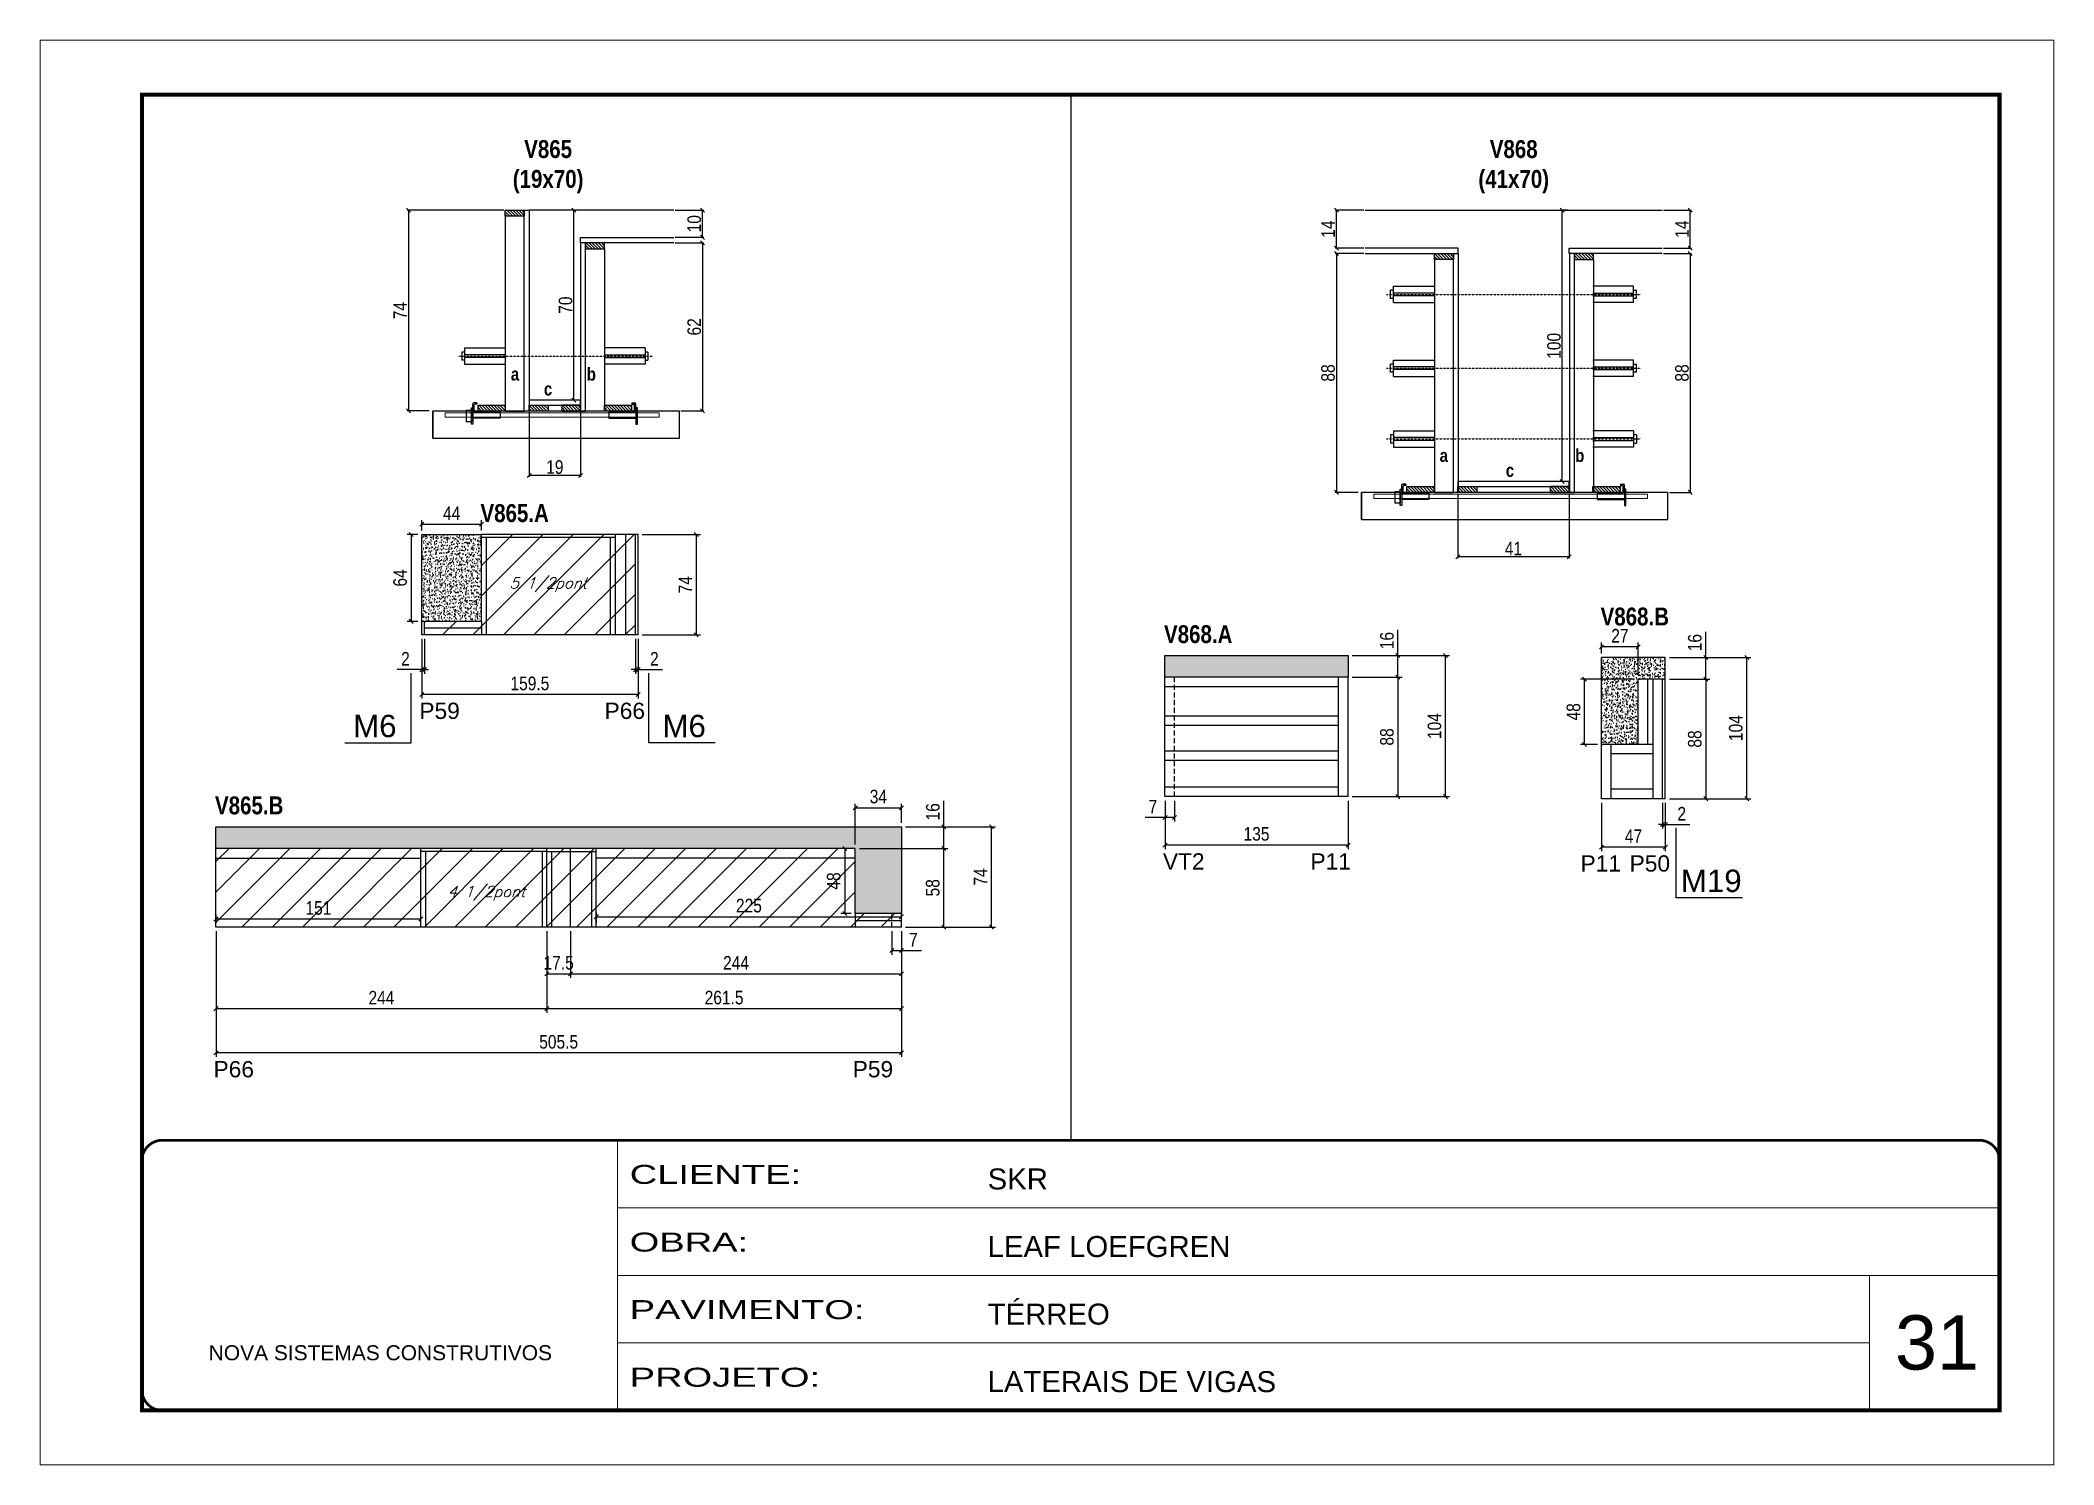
# Model space of a CAD drawing. Extents: x 3309 to 9590, y -2522 to 14608.
# Drawn here: x 6506 to 7991, y 5518 to 6568 of the extents above; entities that cross this region are included whole.
import ezdxf

# ---------------------------------------------------------------- set-up
doc = ezdxf.new("R2010")
doc.units = 0
for name, pattern in [('CONTINUO', [0]), ('DASHED', [0.75, 0.5, -0.25]), ('HIDDEN', [0.375, 0.25, -0.125])]:
    doc.linetypes.add(name, pattern=pattern)
for name, color, linetype in [('5', 5, 'Continuous'), ('barrote', 251, 'Continuous'), ('COTA', 241, 'Continuous'), ('detalhes', 4, 'Continuous'), ('NOMENCLATURA', 7, 'Continuous'), ('Painéis', 200, 'Continuous'), ('presilha', 1, 'Continuous'), ('SARR_2.2x10', 60, 'Continuous'), ('SARR_2.2x7', 40, 'Continuous'), ('SARR_3.5x7', 81, 'Continuous'), ('TENSOR', 3, 'Continuous'), ('texto', 7, 'Continuous')]:
    doc.layers.add(name, color=color, linetype=linetype)
for name, color, linetype, lineweight in [('CARIMBO', 255, 'Continuous', 9), ('CONCRETO', 251, 'Continuous', 25), ('Folhas', 255, 'Continuous', 9), ('Hachura', 251, 'Continuous', 9), ('SARRAFO DE PRESSAO', 251, 'DASHED', 9), ('SCO-___-LAJ', 2, 'Continuous', 0)]:
    doc.layers.add(name, color=color, linetype=linetype, lineweight=lineweight)
doc.styles.add('ARIAL', font='arial.ttf')
doc.styles.add('COTA TECNICA', font='techl___.ttf', dxfattribs={"height": 10})
doc.styles.add('COTA TECNICA 2X', font='techl___.ttf', dxfattribs={"height": 10})
doc.styles.add('Romans', font='romans.shx')
doc.styles.get("Standard").update_dxf_attribs({"font": 'arial.ttf'})
doc.styles.add('TECNICA', font='techb___.ttf', dxfattribs={"height": 10})
doc.styles.add('Tecnologia', font='')
doc.styles.get('Tecnologia').set_extended_font_data('Forgotten Futurist')
doc.dimstyles.new('PAINEL', dxfattribs={"dimtxt": 10, "dimasz": 3, "dimexe": 3, "dimexo": 3, "dimgap": 3, "dimtad": 1, "dimdec": 1, "dimzin": 12, "dimdsep": 46, "dimtxsty": 'COTA TECNICA', "dimblk1": 'OBLIQUE', "dimblk2": 'OBLIQUE', "dimsah": 1, "dimcen": 0.9, "dimclrd": 4, "dimclre": 4, "dimclrt": 240, "dimadec": 1, "dimazin": 3, "dimtfac": 1, "dimtdec": 1, "dimtmove": 0, "dimatfit": 3, "dimfxl": 1, "dimtolj": 1, "dimtzin": 12, "dimarcsym": 0})
doc.dimstyles.new('SECAO', dxfattribs={"dimscale": 0.333333, "dimtxt": 5, "dimasz": 9, "dimexe": 3, "dimexo": 3, "dimgap": 3, "dimtad": 1, "dimdec": 1, "dimlfac": 0.5, "dimzin": 12, "dimdsep": 46, "dimtxsty": 'COTA TECNICA 2X', "dimblk1": 'OBLIQUE', "dimblk2": 'OBLIQUE', "dimsah": 1, "dimcen": 0.9, "dimclrd": 4, "dimclre": 4, "dimclrt": 240, "dimadec": 1, "dimazin": 3, "dimtfac": 1, "dimtdec": 1, "dimtmove": 0, "dimatfit": 3, "dimfxl": 1, "dimtolj": 1, "dimtzin": 12, "dimarcsym": 0})
pattern_1 = [(135, (40102.4685, -117217.614), (-1.122532015, -1.122532015), [])]

msp = doc.modelspace()

# ---------------------------------------------------------------- texts
at = {"layer": '5', "linetype": 'Continuous'}
for s, rotation, p in [('P59', 0.00004, (6785.97, 6067.56)), ('P66', 0.00004, (6922.57, 6067.56)), ('VT2', 359.99996, (7334.35, 5956.54)), ('P11', 359.99996, (7443.2, 5956.54)), ('P11', 0.00004, (7642.38, 5955.04)), ('P50', 0.00004, (7678.58, 5955.04)), ('P66', 0.00004, (6634.15, 5803.39)), ('P59', 0.00004, (7105.56, 5803.39))]:
    msp.add_text(s, height=12, rotation=rotation, dxfattribs=at).set_placement(p)
at = {"layer": 'CARIMBO', "style": 'ARIAL'}
msp.add_text('31', height=40, dxfattribs=at).set_placement((7874.23, 5587.98))
at = {"layer": 'detalhes', "style": 'TECNICA'}
for s, p in [('b', (6909.43, 6316.98)), ('a', (6853.46, 6316.99)), ('c', (6877.82, 6306.03)), ('b', (7638.43, 6256.98)), ('a', (7538.46, 6256.99)), ('c', (7587.26, 6246.03))]:
    msp.add_text(s, height=9.6, dxfattribs=at).set_placement(p)
at = {"layer": 'NOMENCLATURA', "style": 'TECNICA'}
for s, p in [('V865.A', (6831.04, 6212.7)), ('V868.B', (7657.18, 6136.46)), ('V868.A', (7335.17, 6123.48)), ('V865.B', (6635.23, 5997.25))]:
    msp.add_text(s, height=13.2, dxfattribs=at).set_placement(p)
at = {"layer": 'NOMENCLATURA', "linetype": 'Continuous'}
for s, p in [('M6', (6737.12, 6054.13)), ('M6', (6965.25, 6054.13)), ('M19', (7716.4, 5940))]:
    msp.add_text(s, height=16.5, dxfattribs=at).set_placement(p)
at = {"layer": 'NOMENCLATURA', "char_height": 13.2, "attachment_point": 2, "style": 'TECNICA'}
for s, insert in [('V865\\P(19x70)', (6880.93, 6494.25)), ('V868\\P(41x70)', (7593.08, 6494.25))]:
    msp.add_mtext_dynamic_manual_height_columns(s, width=300.2766, gutter_width=1, heights=[0], dxfattribs=dict(at, insert=insert))
at = {"layer": 'texto', "color": 2, "char_height": 8, "attachment_point": 5, "style": 'Romans'}
for s, insert in [('{\\Q19;\\C256;5 1/2pont}', (6881.02, 6166.51)), ('{\\Q19;\\C256;4 1/2pont}', (6835.45, 5939.06))]:
    msp.add_mtext(s, dxfattribs=dict(at, insert=insert))

# ---------------------------------------------------------------- blocks, each defined once
blk = doc.blocks.new('9999999999')
at = {"color": 30, "linetype": 'CONTINUO'}
for p, q in [((98564.6, 34230.2), (98564.6, 34429.4)), ((98564.6, 34379.6), (99584, 34379.6)), ((98564.6, 34329.8), (99488, 34329.8)), ((99584, 34329.8), (99488, 34329.8)), ((99488, 34329.8), (99488, 34230.2)), ((98564.6, 34280), (99488, 34280))]:
    blk.add_line(p, q, dxfattribs=at)
at = {"color": 30, "linetype": 'CONTINUO', "const_width": 2}
blk.add_lwpolyline([(99584, 34230.2), (99584, 34414.4, 0.414214), (99569, 34429.4), (98229, 34429.4, 0.414214), (98214, 34414.4), (98214, 34245.2, 0.414214), (98229, 34230.2), (99584, 34230.2)], format="xyb", dxfattribs=at)
at = {"layer": 'Folhas'}
blk.add_lwpolyline([(98139, 34190.2), (99624, 34190.2), (99624, 35240.2), (98139, 35240.2)], close=True, dxfattribs=at)
at = {"layer": 'Folhas', "color": 30, "const_width": 3}
blk.add_lwpolyline([(98214, 34230.2), (99584, 34230.2), (99584, 35200.2), (98214, 35200.2)], close=True, dxfattribs=at)
at = {"color": 7, "linetype": 'Continuous', "ltscale": 5, "style": 'ARIAL'}
for s, height, p in [('SKR', 15.48, (98837.7, 34393.1)), ('LEAF LOEFGREN', 15.483, (98837.7, 34343.3)), ('TÉRREO', 15.48, (98837.7, 34293.5)), ('NOVA SISTEMAS CONSTRUTIVOS', 11.059, (98263.2, 34267.2)), ('LATERAIS DE VIGAS', 15.483, (98837.7, 34243.7))]:
    blk.add_text(s, height=height, dxfattribs=at).set_placement(p)
at = {"layer": 'Folhas', "color": 7, "style": 'Tecnologia', "width": 1.5}
for s, p in [('CLIENTE:', (98573.7, 34397.2)), ('OBRA:', (98573.7, 34347.3)), ('PAVIMENTO:', (98573.7, 34297.5)), ('PROJETO:', (98573.7, 34247.7))]:
    blk.add_text(s, height=14, dxfattribs=at).set_placement(p)
blk = doc.blocks.new('_Oblique')
at = {"color": 0, "linetype": 'ByBlock', "lineweight": -2}
blk.add_line((-0.5, -0.5), (0.5, 0.5), dxfattribs=at)
blk = doc.blocks.new('*D2487')
at = {"layer": 'COTA', "color": 4, "lineweight": -2, "transparency": 16777216}
for p, q in [((6866.9, 6293.6), (6866.9, 6246.1)), ((6904.9, 6293.6), (6904.9, 6246.1)), ((6904.9, 6247.1), (6866.9, 6247.1))]:
    blk.add_line(p, q, dxfattribs=at)
at = {"layer": 'Defpoints', "color": 0, "transparency": 16777216}
for p in [(6866.9, 6294.6), (6904.9, 6294.6), (6866.9, 6247.1)]:
    blk.add_point(p, dxfattribs=at)
at = {"layer": 'COTA', "color": 4, "lineweight": -2, "transparency": 16777216, "xscale": 3, "yscale": 3, "zscale": 3, "rotation": 180}
blk.add_blockref('_Oblique', (6866.9, 6247.1), dxfattribs=at)
at = {"layer": 'COTA', "color": 4, "lineweight": -2, "transparency": 16777216, "xscale": 3, "yscale": 3, "zscale": 3}
blk.add_blockref('_Oblique', (6904.9, 6247.1), dxfattribs=at)
at = {"layer": 'COTA', "color": 240, "transparency": 16777216, "insert": (6885.9, 6253.2), "char_height": 10, "attachment_point": 5, "style": 'COTA TECNICA 2X'}
blk.add_mtext('\\A1;19', dxfattribs=at)
blk = doc.blocks.new('PRESILHA METÁLICA 1')
at = {"layer": 'presilha'}
for p, q in [((0, 13), (6, 13)), ((0, 13), (0, 0)), ((6, 0), (0, 0)), ((6, 15.5), (7.5, 15.5)), ((6, -2.5), (6, 15.5)), ((6, 13), (6, 0)), ((7.5, 10.6), (7.5, 19.9)), ((7.5, 15.5), (7.5, -2.5)), ((37.5, 4.1), (7.5, 4.1)), ((12, 21), (8.6, 21)), ((9, 11.6), (9, 18.9)), ((12, 19.5), (9.6, 19.5)), ((37.5, 11), (9.6, 11)), ((12, 21), (12, 19.5)), ((37.5, 11), (37.5, 4.1)), ((7.5, -2.5), (6, -2.5))]:
    blk.add_line(p, q, dxfattribs=at)
for centre, radius, start, end in [((8.6, 19.9), 1.14, 90, 180), ((9.6, 18.9), 0.57, 90, 180), ((9.6, 11.6), 0.57, 180, 270)]:
    blk.add_arc(centre, radius, start, end, dxfattribs=at)
blk = doc.blocks.new('PRESILHA METÁLICA 2')
at = {"layer": 'presilha'}
for p, q in [((-5.2, 23.5), (-5.2, 22)), ((-5.2, 23.5), (-1.9, 23.5)), ((-0.8, 14.6), (-0.8, 22.4)), ((-30.8, 13.5), (-30.8, 6.6)), ((-30.8, 13.5), (-2.8, 13.5)), ((-30.8, 6.6), (-0.8, 6.6)), ((-5.2, 22), (-2.8, 22)), ((-2.2, 14.1), (-2.2, 21.4)), ((0.8, 18), (-0.8, 18)), ((-0.8, 18), (-0.8, 0)), ((-0.8, 0), (0.8, 0)), ((0.8, 0), (0.8, 18))]:
    blk.add_line(p, q, dxfattribs=at)
for centre, radius, start, end in [((-1.9, 22.4), 1.14, 0, 90), ((-2.8, 21.4), 0.57, 0, 90), ((-2.8, 14.1), 0.57, 270, 0)]:
    blk.add_arc(centre, radius, start, end, dxfattribs=at)
blk = doc.blocks.new('*D2488')
at = {"layer": 'COTA', "color": 4, "lineweight": -2, "transparency": 16777216}
for p, q in [((6848.3, 6442.6), (6776.9, 6442.6)), ((6777.9, 6442.6), (6777.9, 6294.6)), ((6793.1, 6294.6), (6776.9, 6294.6))]:
    blk.add_line(p, q, dxfattribs=at)
at = {"layer": 'Defpoints', "color": 0, "transparency": 16777216}
for p in [(6849.3, 6442.6), (6777.9, 6294.6), (6794.1, 6294.6)]:
    blk.add_point(p, dxfattribs=at)
at = {"layer": 'COTA', "color": 4, "lineweight": -2, "transparency": 16777216, "xscale": 3, "yscale": 3, "zscale": 3}
for p, rotation in [((6777.9, 6442.6), 90), ((6777.9, 6294.6), 270)]:
    blk.add_blockref('_Oblique', p, dxfattribs=dict(at, rotation=rotation))
at = {"layer": 'COTA', "color": 240, "transparency": 16777216, "insert": (6771.8, 6368.6), "char_height": 10, "attachment_point": 5, "rotation": 90, "style": 'COTA TECNICA 2X'}
blk.add_mtext('\\A1;74', dxfattribs=at)
blk = doc.blocks.new('*D2489')
at = {"layer": 'COTA', "color": 4, "lineweight": -2, "transparency": 16777216}
for p, q in [((6974.6, 6418.6), (6995.8, 6418.6)), ((6994.8, 6418.6), (6994.8, 6294.6)), ((6978.7, 6294.6), (6995.8, 6294.6))]:
    blk.add_line(p, q, dxfattribs=at)
at = {"layer": 'Defpoints', "color": 0, "transparency": 16777216}
for p in [(6973.6, 6418.6), (6977.7, 6294.6), (6994.8, 6294.6)]:
    blk.add_point(p, dxfattribs=at)
at = {"layer": 'COTA', "color": 4, "lineweight": -2, "transparency": 16777216, "xscale": 3, "yscale": 3, "zscale": 3}
for p, rotation in [((6994.8, 6418.6), 90), ((6994.8, 6294.6), 270)]:
    blk.add_blockref('_Oblique', p, dxfattribs=dict(at, rotation=rotation))
at = {"layer": 'COTA', "color": 240, "transparency": 16777216, "insert": (6988.7, 6356.6), "char_height": 10, "attachment_point": 5, "rotation": 90, "style": 'COTA TECNICA 2X'}
blk.add_mtext('\\A1;62', dxfattribs=at)
blk = doc.blocks.new('*D2490')
at = {"layer": 'COTA', "color": 4, "lineweight": -2, "transparency": 16777216}
for p, q in [((6903.9, 6442.6), (6898.9, 6442.6)), ((6899.9, 6302.6), (6899.9, 6442.6)), ((6903.9, 6302.6), (6898.9, 6302.6))]:
    blk.add_line(p, q, dxfattribs=at)
at = {"layer": 'Defpoints', "color": 0, "transparency": 16777216}
for p in [(6899.9, 6442.6), (6904.9, 6442.6), (6904.9, 6302.6)]:
    blk.add_point(p, dxfattribs=at)
at = {"layer": 'COTA', "color": 4, "lineweight": -2, "transparency": 16777216, "xscale": 3, "yscale": 3, "zscale": 3}
for p, rotation in [((6899.9, 6442.6), 90), ((6899.9, 6302.6), 270)]:
    blk.add_blockref('_Oblique', p, dxfattribs=dict(at, rotation=rotation))
at = {"layer": 'COTA', "color": 240, "transparency": 16777216, "insert": (6893.8, 6372.6), "char_height": 10, "attachment_point": 5, "rotation": 90, "style": 'COTA TECNICA 2X'}
blk.add_mtext('\\A1;70', dxfattribs=at)
blk = doc.blocks.new('*D2491')
at = {"layer": 'COTA', "color": 4, "lineweight": -2, "transparency": 16777216}
for p, q in [((6974.6, 6442.6), (6995.8, 6442.6)), ((6994.8, 6422.6), (6994.8, 6442.6)), ((6974.6, 6422.6), (6995.8, 6422.6))]:
    blk.add_line(p, q, dxfattribs=at)
at = {"layer": 'Defpoints', "color": 0, "transparency": 16777216}
for p in [(6973.6, 6442.6), (6994.8, 6442.6), (6973.6, 6422.6)]:
    blk.add_point(p, dxfattribs=at)
at = {"layer": 'COTA', "color": 4, "lineweight": -2, "transparency": 16777216, "xscale": 3, "yscale": 3, "zscale": 3}
for p, rotation in [((6994.8, 6442.6), 90), ((6994.8, 6422.6), 270)]:
    blk.add_blockref('_Oblique', p, dxfattribs=dict(at, rotation=rotation))
at = {"layer": 'COTA', "color": 240, "transparency": 16777216, "insert": (6988.7, 6432.6), "char_height": 10, "attachment_point": 5, "rotation": 90, "style": 'COTA TECNICA 2X'}
blk.add_mtext('\\A1;10', dxfattribs=at)
blk = doc.blocks.new('*D2504')
at = {"layer": 'COTA', "color": 4, "linetype": 'ByBlock', "lineweight": -2, "transparency": 16777216}
for p, q in [((6787.8, 6126.5), (6787.8, 6082.6)), ((6947.3, 6126.5), (6947.3, 6082.6)), ((6947.3, 6085.6), (6787.8, 6085.6))]:
    blk.add_line(p, q, dxfattribs=at)
at = {"layer": 'Defpoints', "color": 0, "linetype": 'ByBlock', "transparency": 16777216}
for p in [(6787.8, 6129.5), (6947.3, 6129.5), (6787.8, 6085.6)]:
    blk.add_point(p, dxfattribs=at)
at = {"layer": 'COTA', "color": 4, "linetype": 'ByBlock', "lineweight": -2, "transparency": 16777216, "xscale": 3, "yscale": 3, "zscale": 3, "rotation": 180}
blk.add_blockref('_Oblique', (6787.8, 6085.6), dxfattribs=at)
at = {"layer": 'COTA', "color": 4, "linetype": 'ByBlock', "lineweight": -2, "transparency": 16777216, "xscale": 3, "yscale": 3, "zscale": 3}
blk.add_blockref('_Oblique', (6947.3, 6085.6), dxfattribs=at)
at = {"layer": 'COTA', "color": 240, "linetype": 'ByBlock', "transparency": 16777216, "insert": (6867.5, 6093.7), "char_height": 10, "attachment_point": 5, "style": 'COTA TECNICA'}
blk.add_mtext('\\A1;159.5', dxfattribs=at)
blk = doc.blocks.new('*D2505')
at = {"layer": 'COTA', "color": 4, "lineweight": -2, "transparency": 16777216}
for p, q in [((6950.3, 6203.5), (6993.2, 6203.5)), ((6990.2, 6203.5), (6990.2, 6129.5)), ((6950.3, 6129.5), (6993.2, 6129.5))]:
    blk.add_line(p, q, dxfattribs=at)
at = {"layer": 'Defpoints', "color": 0, "transparency": 16777216}
for p in [(6947.3, 6203.5), (6947.3, 6129.5), (6990.2, 6129.5)]:
    blk.add_point(p, dxfattribs=at)
at = {"layer": 'COTA', "color": 4, "lineweight": -2, "transparency": 16777216, "xscale": 3, "yscale": 3, "zscale": 3}
for p, rotation in [((6990.2, 6203.5), 90), ((6990.2, 6129.5), 270)]:
    blk.add_blockref('_Oblique', p, dxfattribs=dict(at, rotation=rotation))
at = {"layer": 'COTA', "color": 240, "transparency": 16777216, "insert": (6982.1, 6166.5), "char_height": 10, "attachment_point": 5, "rotation": 90, "style": 'COTA TECNICA'}
blk.add_mtext('\\A1;74', dxfattribs=at)
blk = doc.blocks.new('*D2492')
at = {"layer": 'COTA', "color": 4, "linetype": 'ByBlock', "lineweight": -2, "transparency": 16777216}
for p, q in [((6880, 5911.1), (6880, 5851)), ((7141.5, 5911.1), (7141.5, 5851)), ((7141.5, 5854), (6880, 5854))]:
    blk.add_line(p, q, dxfattribs=at)
at = {"layer": 'Defpoints', "color": 0, "linetype": 'ByBlock', "transparency": 16777216}
for p in [(6880, 5914.1), (7141.5, 5914.1), (6880, 5854)]:
    blk.add_point(p, dxfattribs=at)
at = {"layer": 'COTA', "color": 4, "linetype": 'ByBlock', "lineweight": -2, "transparency": 16777216, "xscale": 3, "yscale": 3, "zscale": 3, "rotation": 180}
blk.add_blockref('_Oblique', (6880, 5854), dxfattribs=at)
at = {"layer": 'COTA', "color": 4, "linetype": 'ByBlock', "lineweight": -2, "transparency": 16777216, "xscale": 3, "yscale": 3, "zscale": 3}
blk.add_blockref('_Oblique', (7141.5, 5854), dxfattribs=at)
at = {"layer": 'COTA', "color": 240, "linetype": 'ByBlock', "transparency": 16777216, "insert": (7010.7, 5862.1), "char_height": 10, "attachment_point": 5, "style": 'COTA TECNICA'}
blk.add_mtext('\\A1;261.5', dxfattribs=at)
blk = doc.blocks.new('*D2493')
at = {"layer": 'COTA', "color": 4, "linetype": 'ByBlock', "lineweight": -2, "transparency": 16777216}
for p, q in [((6636, 5911.1), (6636, 5851)), ((6880, 5911.1), (6880, 5851)), ((6880, 5854), (6636, 5854))]:
    blk.add_line(p, q, dxfattribs=at)
at = {"layer": 'Defpoints', "color": 0, "linetype": 'ByBlock', "transparency": 16777216}
for p in [(6636, 5914.1), (6880, 5914.1), (6636, 5854)]:
    blk.add_point(p, dxfattribs=at)
at = {"layer": 'COTA', "color": 4, "linetype": 'ByBlock', "lineweight": -2, "transparency": 16777216, "xscale": 3, "yscale": 3, "zscale": 3, "rotation": 180}
blk.add_blockref('_Oblique', (6636, 5854), dxfattribs=at)
at = {"layer": 'COTA', "color": 4, "linetype": 'ByBlock', "lineweight": -2, "transparency": 16777216, "xscale": 3, "yscale": 3, "zscale": 3}
blk.add_blockref('_Oblique', (6880, 5854), dxfattribs=at)
at = {"layer": 'COTA', "color": 240, "linetype": 'ByBlock', "transparency": 16777216, "insert": (6758, 5862.1), "char_height": 10, "attachment_point": 5, "style": 'COTA TECNICA'}
blk.add_mtext('\\A1;244', dxfattribs=at)
blk = doc.blocks.new('*D2506')
at = {"layer": 'COTA', "color": 4, "linetype": 'ByBlock', "lineweight": -2, "transparency": 16777216}
for p, q in [((6636, 5911.1), (6636, 5818.4)), ((7141.5, 5911.1), (7141.5, 5818.4)), ((7141.5, 5821.4), (6636, 5821.4))]:
    blk.add_line(p, q, dxfattribs=at)
at = {"layer": 'Defpoints', "color": 0, "linetype": 'ByBlock', "transparency": 16777216}
for p in [(6636, 5914.1), (7141.5, 5914.1), (6636, 5821.4)]:
    blk.add_point(p, dxfattribs=at)
at = {"layer": 'COTA', "color": 4, "linetype": 'ByBlock', "lineweight": -2, "transparency": 16777216, "xscale": 3, "yscale": 3, "zscale": 3, "rotation": 180}
blk.add_blockref('_Oblique', (6636, 5821.4), dxfattribs=at)
at = {"layer": 'COTA', "color": 4, "linetype": 'ByBlock', "lineweight": -2, "transparency": 16777216, "xscale": 3, "yscale": 3, "zscale": 3}
blk.add_blockref('_Oblique', (7141.5, 5821.4), dxfattribs=at)
at = {"layer": 'COTA', "color": 240, "linetype": 'ByBlock', "transparency": 16777216, "insert": (6888.7, 5829.5), "char_height": 10, "attachment_point": 5, "style": 'COTA TECNICA'}
blk.add_mtext('\\A1;505.5', dxfattribs=at)
blk = doc.blocks.new('*D2507')
at = {"layer": 'COTA', "color": 4, "lineweight": -2, "transparency": 16777216}
for p, q in [((7172.8, 5988.1), (7172.8, 6007.1)), ((7144.5, 5988.1), (7175.8, 5988.1)), ((7172.8, 5972.1), (7172.8, 5988.1)), ((7144.5, 5972.1), (7175.8, 5972.1))]:
    blk.add_line(p, q, dxfattribs=at)
at = {"layer": 'Defpoints', "color": 0, "transparency": 16777216}
for p in [(7141.5, 5988.1), (7172.8, 5988.1), (7141.5, 5972.1)]:
    blk.add_point(p, dxfattribs=at)
at = {"layer": 'COTA', "color": 4, "lineweight": -2, "transparency": 16777216, "xscale": 3, "yscale": 3, "zscale": 3}
for p, rotation in [((7172.8, 5988.1), 90), ((7172.8, 5972.1), 270)]:
    blk.add_blockref('_Oblique', p, dxfattribs=dict(at, rotation=rotation))
at = {"layer": 'COTA', "color": 240, "transparency": 16777216, "insert": (7164.7, 5999.1), "char_height": 10, "attachment_point": 5, "rotation": 90, "style": 'COTA TECNICA'}
blk.add_mtext('\\A1;16', dxfattribs=at)
blk = doc.blocks.new('*D2508')
at = {"layer": 'COTA', "color": 4, "lineweight": -2, "transparency": 16777216}
for p, q in [((7144.5, 5988.1), (7210.9, 5988.1)), ((7207.9, 5914.1), (7207.9, 5988.1)), ((7144.5, 5914.1), (7210.9, 5914.1))]:
    blk.add_line(p, q, dxfattribs=at)
at = {"layer": 'Defpoints', "color": 0, "transparency": 16777216}
for p in [(7141.5, 5988.1), (7207.9, 5988.1), (7141.5, 5914.1)]:
    blk.add_point(p, dxfattribs=at)
at = {"layer": 'COTA', "color": 4, "lineweight": -2, "transparency": 16777216, "xscale": 3, "yscale": 3, "zscale": 3}
for p, rotation in [((7207.9, 5988.1), 90), ((7207.9, 5914.1), 270)]:
    blk.add_blockref('_Oblique', p, dxfattribs=dict(at, rotation=rotation))
at = {"layer": 'COTA', "color": 240, "transparency": 16777216, "insert": (7199.9, 5951.1), "char_height": 10, "attachment_point": 5, "rotation": 90, "style": 'COTA TECNICA'}
blk.add_mtext('\\A1;74', dxfattribs=at)
blk = doc.blocks.new('*D2509')
at = {"layer": 'COTA', "color": 4, "lineweight": -2, "transparency": 16777216}
for p, q in [((6945.3, 6126.5), (6945.3, 6100.9)), ((6947.3, 6126.5), (6947.3, 6100.9)), ((6945.3, 6103.9), (6942.3, 6103.9)), ((6945.3, 6103.9), (6947.3, 6103.9)), ((6947.3, 6103.9), (6965.4, 6103.9))]:
    blk.add_line(p, q, dxfattribs=at)
at = {"layer": 'Defpoints', "color": 0, "transparency": 16777216}
for p in [(6945.3, 6129.5), (6947.3, 6129.5), (6947.3, 6103.9)]:
    blk.add_point(p, dxfattribs=at)
at = {"layer": 'COTA', "color": 4, "lineweight": -2, "transparency": 16777216, "xscale": 3, "yscale": 3, "zscale": 3}
blk.add_blockref('_Oblique', (6945.3, 6103.9), dxfattribs=at)
at = {"layer": 'COTA', "color": 4, "lineweight": -2, "transparency": 16777216, "xscale": 3, "yscale": 3, "zscale": 3, "rotation": 180}
blk.add_blockref('_Oblique', (6947.3, 6103.9), dxfattribs=at)
at = {"layer": 'COTA', "color": 240, "transparency": 16777216, "insert": (6959.3, 6111.9), "char_height": 10, "attachment_point": 5, "style": 'COTA TECNICA'}
blk.add_mtext('\\A1;2', dxfattribs=at)
blk = doc.blocks.new('*D2510')
at = {"layer": 'COTA', "color": 4, "lineweight": -2, "transparency": 16777216}
for p, q in [((6636, 5917.1), (6636, 5923.1)), ((6636, 5920.1), (6787, 5920.1)), ((6787, 5917.1), (6787, 5923.1))]:
    blk.add_line(p, q, dxfattribs=at)
at = {"layer": 'Defpoints', "color": 0, "transparency": 16777216}
for p in [(6636, 5914.1), (6787, 5920.1), (6787, 5914.1)]:
    blk.add_point(p, dxfattribs=at)
at = {"layer": 'COTA', "color": 4, "lineweight": -2, "transparency": 16777216, "xscale": 3, "yscale": 3, "zscale": 3, "rotation": 180}
blk.add_blockref('_Oblique', (6636, 5920.1), dxfattribs=at)
at = {"layer": 'COTA', "color": 4, "lineweight": -2, "transparency": 16777216, "xscale": 3, "yscale": 3, "zscale": 3}
blk.add_blockref('_Oblique', (6787, 5920.1), dxfattribs=at)
at = {"layer": 'COTA', "color": 240, "transparency": 16777216, "insert": (6711.5, 5928.2), "char_height": 10, "attachment_point": 5, "style": 'COTA TECNICA'}
blk.add_mtext('\\A1;151', dxfattribs=at)
blk = doc.blocks.new('*D2494')
at = {"layer": 'COTA', "color": 4, "lineweight": -2, "transparency": 16777216}
for p, q in [((6784.8, 6203.5), (6776.9, 6203.5)), ((6779.9, 6203.5), (6779.9, 6139.5)), ((6784.8, 6139.5), (6776.9, 6139.5))]:
    blk.add_line(p, q, dxfattribs=at)
at = {"layer": 'Defpoints', "color": 0, "transparency": 16777216}
for p in [(6787.8, 6203.5), (6779.9, 6139.5), (6787.8, 6139.5)]:
    blk.add_point(p, dxfattribs=at)
at = {"layer": 'COTA', "color": 4, "lineweight": -2, "transparency": 16777216, "xscale": 3, "yscale": 3, "zscale": 3}
for p, rotation in [((6779.9, 6203.5), 90), ((6779.9, 6139.5), 270)]:
    blk.add_blockref('_Oblique', p, dxfattribs=dict(at, rotation=rotation))
at = {"layer": 'COTA', "color": 240, "transparency": 16777216, "insert": (6771.8, 6171.5), "char_height": 10, "attachment_point": 5, "rotation": 90, "style": 'COTA TECNICA'}
blk.add_mtext('\\A1;64', dxfattribs=at)
blk = doc.blocks.new('*D2495')
at = {"layer": 'COTA', "color": 4, "lineweight": -2, "transparency": 16777216}
for p, q in [((6787.8, 6206.5), (6787.8, 6214.1)), ((6787.8, 6211.1), (6831.8, 6211.1)), ((6831.8, 6206.5), (6831.8, 6214.1))]:
    blk.add_line(p, q, dxfattribs=at)
at = {"layer": 'Defpoints', "color": 0, "transparency": 16777216}
for p in [(6831.8, 6211.1), (6787.8, 6203.5), (6831.8, 6203.5)]:
    blk.add_point(p, dxfattribs=at)
at = {"layer": 'COTA', "color": 4, "lineweight": -2, "transparency": 16777216, "xscale": 3, "yscale": 3, "zscale": 3, "rotation": 180}
blk.add_blockref('_Oblique', (6787.8, 6211.1), dxfattribs=at)
at = {"layer": 'COTA', "color": 4, "lineweight": -2, "transparency": 16777216, "xscale": 3, "yscale": 3, "zscale": 3}
blk.add_blockref('_Oblique', (6831.8, 6211.1), dxfattribs=at)
at = {"layer": 'COTA', "color": 240, "transparency": 16777216, "insert": (6809.8, 6219.2), "char_height": 10, "attachment_point": 5, "style": 'COTA TECNICA'}
blk.add_mtext('\\A1;44', dxfattribs=at)
blk = doc.blocks.new('*D2496')
at = {"layer": 'COTA', "color": 4, "lineweight": -2, "transparency": 16777216}
for p, q in [((6787.8, 6126.5), (6787.8, 6100.9)), ((6789.8, 6126.5), (6789.8, 6100.9)), ((6787.8, 6103.9), (6769.7, 6103.9)), ((6789.8, 6103.9), (6787.8, 6103.9)), ((6789.8, 6103.9), (6792.8, 6103.9))]:
    blk.add_line(p, q, dxfattribs=at)
at = {"layer": 'Defpoints', "color": 0, "transparency": 16777216}
for p in [(6787.8, 6129.5), (6789.8, 6129.5), (6787.8, 6103.9)]:
    blk.add_point(p, dxfattribs=at)
at = {"layer": 'COTA', "color": 4, "lineweight": -2, "transparency": 16777216, "xscale": 3, "yscale": 3, "zscale": 3}
blk.add_blockref('_Oblique', (6787.8, 6103.9), dxfattribs=at)
at = {"layer": 'COTA', "color": 4, "lineweight": -2, "transparency": 16777216, "xscale": 3, "yscale": 3, "zscale": 3, "rotation": 180}
blk.add_blockref('_Oblique', (6789.8, 6103.9), dxfattribs=at)
at = {"layer": 'COTA', "color": 240, "transparency": 16777216, "insert": (6775.7, 6111.9), "char_height": 10, "attachment_point": 5, "style": 'COTA TECNICA'}
blk.add_mtext('\\A1;2', dxfattribs=at)
blk = doc.blocks.new('*D2497')
at = {"layer": 'COTA', "color": 4, "lineweight": -2, "transparency": 16777216}
for p, q in [((7134.5, 5911.1), (7134.5, 5893.8)), ((7141.5, 5911.1), (7141.5, 5893.8)), ((7134.5, 5896.8), (7141.5, 5896.8)), ((7141.5, 5896.8), (7156.2, 5896.8))]:
    blk.add_line(p, q, dxfattribs=at)
at = {"layer": 'Defpoints', "color": 0, "transparency": 16777216}
for p in [(7134.5, 5914.1), (7141.5, 5914.1), (7141.5, 5896.8)]:
    blk.add_point(p, dxfattribs=at)
at = {"layer": 'COTA', "color": 4, "lineweight": -2, "transparency": 16777216, "xscale": 3, "yscale": 3, "zscale": 3, "rotation": 180}
blk.add_blockref('_Oblique', (7134.5, 5896.8), dxfattribs=at)
at = {"layer": 'COTA', "color": 4, "lineweight": -2, "transparency": 16777216, "xscale": 3, "yscale": 3, "zscale": 3}
blk.add_blockref('_Oblique', (7141.5, 5896.8), dxfattribs=at)
at = {"layer": 'COTA', "color": 240, "transparency": 16777216, "insert": (7150.3, 5904.8), "char_height": 10, "attachment_point": 5, "style": 'COTA TECNICA'}
blk.add_mtext('\\A1;7', dxfattribs=at)
blk = doc.blocks.new('*D2498')
at = {"layer": 'COTA', "color": 4, "lineweight": -2, "transparency": 16777216}
for p, q in [((6916.5, 5917.1), (6916.5, 5924.8)), ((6916.5, 5921.8), (7141.5, 5921.8)), ((7141.5, 5917.1), (7141.5, 5924.8))]:
    blk.add_line(p, q, dxfattribs=at)
at = {"layer": 'Defpoints', "color": 0, "transparency": 16777216}
for p in [(6916.5, 5914.1), (7141.5, 5921.8), (7141.5, 5914.1)]:
    blk.add_point(p, dxfattribs=at)
at = {"layer": 'COTA', "color": 4, "lineweight": -2, "transparency": 16777216, "xscale": 3, "yscale": 3, "zscale": 3, "rotation": 180}
blk.add_blockref('_Oblique', (6916.5, 5921.8), dxfattribs=at)
at = {"layer": 'COTA', "color": 4, "lineweight": -2, "transparency": 16777216, "xscale": 3, "yscale": 3, "zscale": 3}
blk.add_blockref('_Oblique', (7141.5, 5921.8), dxfattribs=at)
at = {"layer": 'COTA', "color": 240, "transparency": 16777216, "insert": (7029, 5929.9), "char_height": 10, "attachment_point": 5, "style": 'COTA TECNICA'}
blk.add_mtext('\\A1;225', dxfattribs=at)
blk = doc.blocks.new('*D2499')
at = {"layer": 'COTA', "color": 4, "lineweight": -2, "transparency": 16777216}
for p, q in [((7107.5, 5975.1), (7107.5, 6005.1)), ((7107.5, 6002.1), (7141.5, 6002.1)), ((7141.5, 5991.1), (7141.5, 6005.1))]:
    blk.add_line(p, q, dxfattribs=at)
at = {"layer": 'Defpoints', "color": 0, "transparency": 16777216}
for p in [(7141.5, 6002.1), (7141.5, 5988.1), (7107.5, 5972.1)]:
    blk.add_point(p, dxfattribs=at)
at = {"layer": 'COTA', "color": 4, "lineweight": -2, "transparency": 16777216, "xscale": 3, "yscale": 3, "zscale": 3, "rotation": 180}
blk.add_blockref('_Oblique', (7107.5, 6002.1), dxfattribs=at)
at = {"layer": 'COTA', "color": 4, "lineweight": -2, "transparency": 16777216, "xscale": 3, "yscale": 3, "zscale": 3}
blk.add_blockref('_Oblique', (7141.5, 6002.1), dxfattribs=at)
at = {"layer": 'COTA', "color": 240, "transparency": 16777216, "insert": (7124.5, 6010.3), "char_height": 10, "attachment_point": 5, "style": 'COTA TECNICA'}
blk.add_mtext('\\A1;34', dxfattribs=at)
blk = doc.blocks.new('*D2500')
at = {"layer": 'COTA', "color": 4, "lineweight": -2, "transparency": 16777216}
for p, q in [((7110.5, 5972.1), (7175.8, 5972.1)), ((7172.8, 5914.1), (7172.8, 5972.1)), ((7144.5, 5914.1), (7175.8, 5914.1))]:
    blk.add_line(p, q, dxfattribs=at)
at = {"layer": 'Defpoints', "color": 0, "transparency": 16777216}
for p in [(7107.5, 5972.1), (7172.8, 5972.1), (7141.5, 5914.1)]:
    blk.add_point(p, dxfattribs=at)
at = {"layer": 'COTA', "color": 4, "lineweight": -2, "transparency": 16777216, "xscale": 3, "yscale": 3, "zscale": 3}
for p, rotation in [((7172.8, 5972.1), 90), ((7172.8, 5914.1), 270)]:
    blk.add_blockref('_Oblique', p, dxfattribs=dict(at, rotation=rotation))
at = {"layer": 'COTA', "color": 240, "transparency": 16777216, "insert": (7164.6, 5943.1), "char_height": 10, "attachment_point": 5, "rotation": 90, "style": 'COTA TECNICA'}
blk.add_mtext('\\A1;58', dxfattribs=at)
blk = doc.blocks.new('*D2501')
at = {"layer": 'COTA', "color": 4, "lineweight": -2, "transparency": 16777216}
for p, q in [((7104.5, 5972.1), (7096.7, 5972.1)), ((7099.7, 5972.1), (7099.7, 5924.1)), ((7104.5, 5924.1), (7096.7, 5924.1))]:
    blk.add_line(p, q, dxfattribs=at)
at = {"layer": 'Defpoints', "color": 0, "transparency": 16777216}
for p in [(7107.5, 5972.1), (7099.7, 5924.1), (7107.5, 5924.1)]:
    blk.add_point(p, dxfattribs=at)
at = {"layer": 'COTA', "color": 4, "lineweight": -2, "transparency": 16777216, "xscale": 3, "yscale": 3, "zscale": 3}
for p, rotation in [((7099.7, 5972.1), 90), ((7099.7, 5924.1), 270)]:
    blk.add_blockref('_Oblique', p, dxfattribs=dict(at, rotation=rotation))
at = {"layer": 'COTA', "color": 240, "transparency": 16777216, "insert": (7091.6, 5948.1), "char_height": 10, "attachment_point": 5, "rotation": 90, "style": 'COTA TECNICA'}
blk.add_mtext('\\A1;48', dxfattribs=at)
blk = doc.blocks.new('*D2502')
at = {"layer": 'COTA', "color": 4, "lineweight": -2, "transparency": 16777216}
for p, q in [((6880, 5911.1), (6880, 5876.7)), ((6897.5, 5911.1), (6897.5, 5876.7)), ((6880, 5879.7), (6897.5, 5879.7))]:
    blk.add_line(p, q, dxfattribs=at)
at = {"layer": 'Defpoints', "color": 0, "transparency": 16777216}
for p in [(6880, 5914.1), (6897.5, 5914.1), (6897.5, 5879.7)]:
    blk.add_point(p, dxfattribs=at)
at = {"layer": 'COTA', "color": 4, "lineweight": -2, "transparency": 16777216, "xscale": 3, "yscale": 3, "zscale": 3, "rotation": 180}
blk.add_blockref('_Oblique', (6880, 5879.7), dxfattribs=at)
at = {"layer": 'COTA', "color": 4, "lineweight": -2, "transparency": 16777216, "xscale": 3, "yscale": 3, "zscale": 3}
blk.add_blockref('_Oblique', (6897.5, 5879.7), dxfattribs=at)
at = {"layer": 'COTA', "color": 240, "transparency": 16777216, "insert": (6888.7, 5887.8), "char_height": 10, "attachment_point": 5, "style": 'COTA TECNICA'}
blk.add_mtext('\\A1;17.5', dxfattribs=at)
blk = doc.blocks.new('*D2503')
at = {"layer": 'COTA', "color": 4, "lineweight": -2, "transparency": 16777216}
for p, q in [((6897.5, 5911.1), (6897.5, 5876.7)), ((7141.5, 5911.1), (7141.5, 5876.7)), ((6897.5, 5879.7), (7141.5, 5879.7))]:
    blk.add_line(p, q, dxfattribs=at)
at = {"layer": 'Defpoints', "color": 0, "transparency": 16777216}
for p in [(6897.5, 5914.1), (7141.5, 5914.1), (7141.5, 5879.7)]:
    blk.add_point(p, dxfattribs=at)
at = {"layer": 'COTA', "color": 4, "lineweight": -2, "transparency": 16777216, "xscale": 3, "yscale": 3, "zscale": 3, "rotation": 180}
blk.add_blockref('_Oblique', (6897.5, 5879.7), dxfattribs=at)
at = {"layer": 'COTA', "color": 4, "lineweight": -2, "transparency": 16777216, "xscale": 3, "yscale": 3, "zscale": 3}
blk.add_blockref('_Oblique', (7141.5, 5879.7), dxfattribs=at)
at = {"layer": 'COTA', "color": 240, "transparency": 16777216, "insert": (7019.5, 5887.8), "char_height": 10, "attachment_point": 5, "style": 'COTA TECNICA'}
blk.add_mtext('\\A1;244', dxfattribs=at)
blk = doc.blocks.new('*D2511')
at = {"layer": 'COTA', "color": 4, "lineweight": -2, "transparency": 16777216}
for p, q in [((7551.9, 6233.6), (7551.9, 6186.1)), ((7633.9, 6233.6), (7633.9, 6186.1)), ((7633.9, 6187.1), (7551.9, 6187.1))]:
    blk.add_line(p, q, dxfattribs=at)
at = {"layer": 'Defpoints', "color": 0, "transparency": 16777216}
for p in [(7551.9, 6234.6), (7633.9, 6234.6), (7551.9, 6187.1)]:
    blk.add_point(p, dxfattribs=at)
at = {"layer": 'COTA', "color": 4, "lineweight": -2, "transparency": 16777216, "xscale": 3, "yscale": 3, "zscale": 3, "rotation": 180}
blk.add_blockref('_Oblique', (7551.9, 6187.1), dxfattribs=at)
at = {"layer": 'COTA', "color": 4, "lineweight": -2, "transparency": 16777216, "xscale": 3, "yscale": 3, "zscale": 3}
blk.add_blockref('_Oblique', (7633.9, 6187.1), dxfattribs=at)
at = {"layer": 'COTA', "color": 240, "transparency": 16777216, "insert": (7592.9, 6193.2), "char_height": 10, "attachment_point": 5, "style": 'COTA TECNICA 2X'}
blk.add_mtext('\\A1;41', dxfattribs=at)
blk = doc.blocks.new('*D2512')
at = {"layer": 'COTA', "color": 4, "lineweight": -2, "transparency": 16777216}
for p, q in [((7703.6, 6410.6), (7724.3, 6410.6)), ((7723.3, 6410.6), (7723.3, 6234.6)), ((7708, 6234.6), (7724.3, 6234.6))]:
    blk.add_line(p, q, dxfattribs=at)
at = {"layer": 'Defpoints', "color": 0, "transparency": 16777216}
for p in [(7702.6, 6410.6), (7707, 6234.6), (7723.3, 6234.6)]:
    blk.add_point(p, dxfattribs=at)
at = {"layer": 'COTA', "color": 4, "lineweight": -2, "transparency": 16777216, "xscale": 3, "yscale": 3, "zscale": 3}
for p, rotation in [((7723.3, 6410.6), 90), ((7723.3, 6234.6), 270)]:
    blk.add_blockref('_Oblique', p, dxfattribs=dict(at, rotation=rotation))
at = {"layer": 'COTA', "color": 240, "transparency": 16777216, "insert": (7717.2, 6322.6), "char_height": 10, "attachment_point": 5, "rotation": 90, "style": 'COTA TECNICA 2X'}
blk.add_mtext('\\A1;88', dxfattribs=at)
blk = doc.blocks.new('*D2513')
at = {"layer": 'COTA', "color": 4, "lineweight": -2, "transparency": 16777216}
for p, q in [((7482.5, 6410.6), (7461.3, 6410.6)), ((7462.3, 6410.6), (7462.3, 6234.6)), ((7478.4, 6234.6), (7461.3, 6234.6))]:
    blk.add_line(p, q, dxfattribs=at)
at = {"layer": 'Defpoints', "color": 0, "transparency": 16777216}
for p in [(7483.5, 6410.6), (7462.3, 6234.6), (7479.4, 6234.6)]:
    blk.add_point(p, dxfattribs=at)
at = {"layer": 'COTA', "color": 4, "lineweight": -2, "transparency": 16777216, "xscale": 3, "yscale": 3, "zscale": 3}
for p, rotation in [((7462.3, 6410.6), 90), ((7462.3, 6234.6), 270)]:
    blk.add_blockref('_Oblique', p, dxfattribs=dict(at, rotation=rotation))
at = {"layer": 'COTA', "color": 240, "transparency": 16777216, "insert": (7456.2, 6322.6), "char_height": 10, "attachment_point": 5, "rotation": 90, "style": 'COTA TECNICA 2X'}
blk.add_mtext('\\A1;88', dxfattribs=at)
blk = doc.blocks.new('*D2514')
at = {"layer": 'COTA', "color": 4, "lineweight": -2, "transparency": 16777216}
for p, q in [((7632.9, 6442.6), (7627.9, 6442.6)), ((7628.9, 6242.6), (7628.9, 6442.6)), ((7632.9, 6242.6), (7627.9, 6242.6))]:
    blk.add_line(p, q, dxfattribs=at)
at = {"layer": 'Defpoints', "color": 0, "transparency": 16777216}
for p in [(7628.9, 6442.6), (7633.9, 6442.6), (7633.9, 6242.6)]:
    blk.add_point(p, dxfattribs=at)
at = {"layer": 'COTA', "color": 4, "lineweight": -2, "transparency": 16777216, "xscale": 3, "yscale": 3, "zscale": 3}
for p, rotation in [((7628.9, 6442.6), 90), ((7628.9, 6242.6), 270)]:
    blk.add_blockref('_Oblique', p, dxfattribs=dict(at, rotation=rotation))
at = {"layer": 'COTA', "color": 240, "transparency": 16777216, "insert": (7622.8, 6342.6), "char_height": 10, "attachment_point": 5, "rotation": 90, "style": 'COTA TECNICA 2X'}
blk.add_mtext('\\A1;100', dxfattribs=at)
blk = doc.blocks.new('*D2515')
at = {"layer": 'COTA', "color": 4, "lineweight": -2, "transparency": 16777216}
for p, q in [((7482.5, 6442.6), (7461.3, 6442.6)), ((7462.3, 6414.6), (7462.3, 6442.6)), ((7482.5, 6414.6), (7461.3, 6414.6))]:
    blk.add_line(p, q, dxfattribs=at)
at = {"layer": 'Defpoints', "color": 0, "transparency": 16777216}
for p in [(7462.3, 6442.6), (7483.5, 6442.6), (7483.5, 6414.6)]:
    blk.add_point(p, dxfattribs=at)
at = {"layer": 'COTA', "color": 4, "lineweight": -2, "transparency": 16777216, "xscale": 3, "yscale": 3, "zscale": 3}
for p, rotation in [((7462.3, 6442.6), 90), ((7462.3, 6414.6), 270)]:
    blk.add_blockref('_Oblique', p, dxfattribs=dict(at, rotation=rotation))
at = {"layer": 'COTA', "color": 240, "transparency": 16777216, "insert": (7456.2, 6428.6), "char_height": 10, "attachment_point": 5, "rotation": 90, "style": 'COTA TECNICA 2X'}
blk.add_mtext('\\A1;14', dxfattribs=at)
blk = doc.blocks.new('*D2516')
at = {"layer": 'COTA', "color": 4, "lineweight": -2, "transparency": 16777216}
for p, q in [((7703.6, 6442.6), (7724.3, 6442.6)), ((7723.3, 6414.6), (7723.3, 6442.6)), ((7703.6, 6414.6), (7724.3, 6414.6))]:
    blk.add_line(p, q, dxfattribs=at)
at = {"layer": 'Defpoints', "color": 0, "transparency": 16777216}
for p in [(7702.6, 6442.6), (7723.3, 6442.6), (7702.6, 6414.6)]:
    blk.add_point(p, dxfattribs=at)
at = {"layer": 'COTA', "color": 4, "lineweight": -2, "transparency": 16777216, "xscale": 3, "yscale": 3, "zscale": 3}
for p, rotation in [((7723.3, 6442.6), 90), ((7723.3, 6414.6), 270)]:
    blk.add_blockref('_Oblique', p, dxfattribs=dict(at, rotation=rotation))
at = {"layer": 'COTA', "color": 240, "transparency": 16777216, "insert": (7717.2, 6428.6), "char_height": 10, "attachment_point": 5, "rotation": 90, "style": 'COTA TECNICA 2X'}
blk.add_mtext('\\A1;14', dxfattribs=at)
blk = doc.blocks.new('*D2517')
at = {"layer": 'COTA', "color": 4, "linetype": 'ByBlock', "lineweight": -2, "transparency": 16777216}
for p, q in [((7335.9, 6007.3), (7335.9, 5971.6)), ((7470.9, 6007.3), (7470.9, 5971.6)), ((7470.9, 5974.6), (7335.9, 5974.6))]:
    blk.add_line(p, q, dxfattribs=at)
at = {"layer": 'Defpoints', "color": 0, "linetype": 'ByBlock', "transparency": 16777216}
for p in [(7335.9, 6010.3), (7470.9, 6010.3), (7335.9, 5974.6)]:
    blk.add_point(p, dxfattribs=at)
at = {"layer": 'COTA', "color": 4, "linetype": 'ByBlock', "lineweight": -2, "transparency": 16777216, "xscale": 3, "yscale": 3, "zscale": 3, "rotation": 180}
blk.add_blockref('_Oblique', (7335.9, 5974.6), dxfattribs=at)
at = {"layer": 'COTA', "color": 4, "linetype": 'ByBlock', "lineweight": -2, "transparency": 16777216, "xscale": 3, "yscale": 3, "zscale": 3}
blk.add_blockref('_Oblique', (7470.9, 5974.6), dxfattribs=at)
at = {"layer": 'COTA', "color": 240, "linetype": 'ByBlock', "transparency": 16777216, "insert": (7403.4, 5982.8), "char_height": 10, "attachment_point": 5, "style": 'COTA TECNICA'}
blk.add_mtext('\\A1;135', dxfattribs=at)
blk = doc.blocks.new('*D2518')
at = {"layer": 'COTA', "color": 4, "lineweight": -2, "transparency": 16777216}
for p, q in [((7473.9, 6098.3), (7510.7, 6098.3)), ((7507.7, 6098.3), (7507.7, 6010.3)), ((7473.9, 6010.3), (7510.7, 6010.3))]:
    blk.add_line(p, q, dxfattribs=at)
at = {"layer": 'Defpoints', "color": 0, "transparency": 16777216}
for p in [(7470.9, 6098.3), (7470.9, 6010.3), (7507.7, 6010.3)]:
    blk.add_point(p, dxfattribs=at)
at = {"layer": 'COTA', "color": 4, "lineweight": -2, "transparency": 16777216, "xscale": 3, "yscale": 3, "zscale": 3}
for p, rotation in [((7507.7, 6098.3), 90), ((7507.7, 6010.3), 270)]:
    blk.add_blockref('_Oblique', p, dxfattribs=dict(at, rotation=rotation))
at = {"layer": 'COTA', "color": 240, "transparency": 16777216, "insert": (7499.6, 6054.3), "char_height": 10, "attachment_point": 5, "rotation": 90, "style": 'COTA TECNICA'}
blk.add_mtext('\\A1;88', dxfattribs=at)
blk = doc.blocks.new('*D2519')
at = {"layer": 'COTA', "color": 4, "lineweight": -2, "transparency": 16777216}
for p, q in [((7507.7, 6114.3), (7507.7, 6133.3)), ((7473.9, 6114.3), (7510.7, 6114.3)), ((7507.7, 6098.3), (7507.7, 6114.3)), ((7473.9, 6098.3), (7510.7, 6098.3))]:
    blk.add_line(p, q, dxfattribs=at)
at = {"layer": 'Defpoints', "color": 0, "transparency": 16777216}
for p in [(7470.9, 6114.3), (7507.7, 6114.3), (7470.9, 6098.3)]:
    blk.add_point(p, dxfattribs=at)
at = {"layer": 'COTA', "color": 4, "lineweight": -2, "transparency": 16777216, "xscale": 3, "yscale": 3, "zscale": 3}
for p, rotation in [((7507.7, 6114.3), 90), ((7507.7, 6098.3), 270)]:
    blk.add_blockref('_Oblique', p, dxfattribs=dict(at, rotation=rotation))
at = {"layer": 'COTA', "color": 240, "transparency": 16777216, "insert": (7499.6, 6125.3), "char_height": 10, "attachment_point": 5, "rotation": 90, "style": 'COTA TECNICA'}
blk.add_mtext('\\A1;16', dxfattribs=at)
blk = doc.blocks.new('*D2520')
at = {"layer": 'COTA', "color": 4, "lineweight": -2, "transparency": 16777216}
for p, q in [((7335.9, 6007.3), (7335.9, 5991.9)), ((7342.9, 6007.3), (7342.9, 5991.9)), ((7335.9, 5994.9), (7321.2, 5994.9)), ((7342.9, 5994.9), (7335.9, 5994.9))]:
    blk.add_line(p, q, dxfattribs=at)
at = {"layer": 'Defpoints', "color": 0, "transparency": 16777216}
for p in [(7335.9, 6010.3), (7342.9, 6010.3), (7335.9, 5994.9)]:
    blk.add_point(p, dxfattribs=at)
at = {"layer": 'COTA', "color": 4, "lineweight": -2, "transparency": 16777216, "xscale": 3, "yscale": 3, "zscale": 3, "rotation": 180}
blk.add_blockref('_Oblique', (7335.9, 5994.9), dxfattribs=at)
at = {"layer": 'COTA', "color": 4, "lineweight": -2, "transparency": 16777216, "xscale": 3, "yscale": 3, "zscale": 3}
blk.add_blockref('_Oblique', (7342.9, 5994.9), dxfattribs=at)
at = {"layer": 'COTA', "color": 240, "transparency": 16777216, "insert": (7327, 6002.9), "char_height": 10, "attachment_point": 5, "style": 'COTA TECNICA'}
blk.add_mtext('\\A1;7', dxfattribs=at)
blk = doc.blocks.new('*D2521')
at = {"layer": 'COTA', "color": 4, "lineweight": -2, "transparency": 16777216}
for p, q in [((7473.9, 6114.3), (7545.8, 6114.3)), ((7542.8, 6010.3), (7542.8, 6114.3)), ((7473.9, 6010.3), (7545.8, 6010.3))]:
    blk.add_line(p, q, dxfattribs=at)
at = {"layer": 'Defpoints', "color": 0, "transparency": 16777216}
for p in [(7470.9, 6114.3), (7542.8, 6114.3), (7470.9, 6010.3)]:
    blk.add_point(p, dxfattribs=at)
at = {"layer": 'COTA', "color": 4, "lineweight": -2, "transparency": 16777216, "xscale": 3, "yscale": 3, "zscale": 3}
for p, rotation in [((7542.8, 6114.3), 90), ((7542.8, 6010.3), 270)]:
    blk.add_blockref('_Oblique', p, dxfattribs=dict(at, rotation=rotation))
at = {"layer": 'COTA', "color": 240, "transparency": 16777216, "insert": (7534.7, 6062.3), "char_height": 10, "attachment_point": 5, "rotation": 90, "style": 'COTA TECNICA'}
blk.add_mtext('\\A1;104', dxfattribs=at)
blk = doc.blocks.new('*D2522')
at = {"layer": 'COTA', "color": 4, "linetype": 'ByBlock', "lineweight": -2, "transparency": 16777216}
for p, q in [((7657.9, 6005.8), (7657.9, 5970.1)), ((7704.9, 6005.8), (7704.9, 5970.1)), ((7704.9, 5973.1), (7657.9, 5973.1))]:
    blk.add_line(p, q, dxfattribs=at)
at = {"layer": 'Defpoints', "color": 0, "linetype": 'ByBlock', "transparency": 16777216}
for p in [(7657.9, 6008.8), (7704.9, 6008.8), (7657.9, 5973.1)]:
    blk.add_point(p, dxfattribs=at)
at = {"layer": 'COTA', "color": 4, "linetype": 'ByBlock', "lineweight": -2, "transparency": 16777216, "xscale": 3, "yscale": 3, "zscale": 3, "rotation": 180}
blk.add_blockref('_Oblique', (7657.9, 5973.1), dxfattribs=at)
at = {"layer": 'COTA', "color": 4, "linetype": 'ByBlock', "lineweight": -2, "transparency": 16777216, "xscale": 3, "yscale": 3, "zscale": 3}
blk.add_blockref('_Oblique', (7704.9, 5973.1), dxfattribs=at)
at = {"layer": 'COTA', "color": 240, "linetype": 'ByBlock', "transparency": 16777216, "insert": (7681.4, 5981.1), "char_height": 10, "attachment_point": 5, "style": 'COTA TECNICA'}
blk.add_mtext('\\A1;47', dxfattribs=at)
blk = doc.blocks.new('*D2523')
at = {"layer": 'COTA', "color": 4, "lineweight": -2, "transparency": 16777216}
for p, q in [((7707.9, 6096.8), (7737.8, 6096.8)), ((7734.8, 6096.8), (7734.8, 6008.8)), ((7707.9, 6008.8), (7737.8, 6008.8))]:
    blk.add_line(p, q, dxfattribs=at)
at = {"layer": 'Defpoints', "color": 0, "transparency": 16777216}
for p in [(7704.9, 6096.8), (7704.9, 6008.8), (7734.8, 6008.8)]:
    blk.add_point(p, dxfattribs=at)
at = {"layer": 'COTA', "color": 4, "lineweight": -2, "transparency": 16777216, "xscale": 3, "yscale": 3, "zscale": 3}
for p, rotation in [((7734.8, 6096.8), 90), ((7734.8, 6008.8), 270)]:
    blk.add_blockref('_Oblique', p, dxfattribs=dict(at, rotation=rotation))
at = {"layer": 'COTA', "color": 240, "transparency": 16777216, "insert": (7726.7, 6052.8), "char_height": 10, "attachment_point": 5, "rotation": 90, "style": 'COTA TECNICA'}
blk.add_mtext('\\A1;88', dxfattribs=at)
blk = doc.blocks.new('*D2524')
at = {"layer": 'COTA', "color": 4, "lineweight": -2, "transparency": 16777216}
for p, q in [((7702.9, 6005.8), (7702.9, 5986.7)), ((7704.9, 6005.8), (7704.9, 5986.7)), ((7702.9, 5989.7), (7699.9, 5989.7)), ((7702.9, 5989.7), (7704.9, 5989.7)), ((7704.9, 5989.7), (7723, 5989.7))]:
    blk.add_line(p, q, dxfattribs=at)
at = {"layer": 'Defpoints', "color": 0, "transparency": 16777216}
for p in [(7702.9, 6008.8), (7704.9, 6008.8), (7704.9, 5989.7)]:
    blk.add_point(p, dxfattribs=at)
at = {"layer": 'COTA', "color": 4, "lineweight": -2, "transparency": 16777216, "xscale": 3, "yscale": 3, "zscale": 3}
blk.add_blockref('_Oblique', (7702.9, 5989.7), dxfattribs=at)
at = {"layer": 'COTA', "color": 4, "lineweight": -2, "transparency": 16777216, "xscale": 3, "yscale": 3, "zscale": 3, "rotation": 180}
blk.add_blockref('_Oblique', (7704.9, 5989.7), dxfattribs=at)
at = {"layer": 'COTA', "color": 240, "transparency": 16777216, "insert": (7717, 5997.7), "char_height": 10, "attachment_point": 5, "style": 'COTA TECNICA'}
blk.add_mtext('\\A1;2', dxfattribs=at)
blk = doc.blocks.new('*D2525')
at = {"layer": 'COTA', "color": 4, "lineweight": -2, "transparency": 16777216}
for p, q in [((7734.8, 6112.8), (7734.8, 6131.8)), ((7707.9, 6112.8), (7737.8, 6112.8)), ((7734.8, 6096.8), (7734.8, 6112.8)), ((7707.9, 6096.8), (7737.8, 6096.8))]:
    blk.add_line(p, q, dxfattribs=at)
at = {"layer": 'Defpoints', "color": 0, "transparency": 16777216}
for p in [(7704.9, 6112.8), (7734.8, 6112.8), (7704.9, 6096.8)]:
    blk.add_point(p, dxfattribs=at)
at = {"layer": 'COTA', "color": 4, "lineweight": -2, "transparency": 16777216, "xscale": 3, "yscale": 3, "zscale": 3}
for p, rotation in [((7734.8, 6112.8), 90), ((7734.8, 6096.8), 270)]:
    blk.add_blockref('_Oblique', p, dxfattribs=dict(at, rotation=rotation))
at = {"layer": 'COTA', "color": 240, "transparency": 16777216, "insert": (7726.7, 6123.8), "char_height": 10, "attachment_point": 5, "rotation": 90, "style": 'COTA TECNICA'}
blk.add_mtext('\\A1;16', dxfattribs=at)
blk = doc.blocks.new('*D2526')
at = {"layer": 'COTA', "color": 4, "lineweight": -2, "transparency": 16777216}
for p, q in [((7707.9, 6112.8), (7768, 6112.8)), ((7765, 6008.8), (7765, 6112.8)), ((7707.9, 6008.8), (7768, 6008.8))]:
    blk.add_line(p, q, dxfattribs=at)
at = {"layer": 'Defpoints', "color": 0, "transparency": 16777216}
for p in [(7704.9, 6112.8), (7765, 6112.8), (7704.9, 6008.8)]:
    blk.add_point(p, dxfattribs=at)
at = {"layer": 'COTA', "color": 4, "lineweight": -2, "transparency": 16777216, "xscale": 3, "yscale": 3, "zscale": 3}
for p, rotation in [((7765, 6112.8), 90), ((7765, 6008.8), 270)]:
    blk.add_blockref('_Oblique', p, dxfattribs=dict(at, rotation=rotation))
at = {"layer": 'COTA', "color": 240, "transparency": 16777216, "insert": (7756.9, 6060.8), "char_height": 10, "attachment_point": 5, "rotation": 90, "style": 'COTA TECNICA'}
blk.add_mtext('\\A1;104', dxfattribs=at)
blk = doc.blocks.new('*D2527')
at = {"layer": 'COTA', "color": 4, "lineweight": -2, "transparency": 16777216}
for p, q in [((7681.9, 6096.8), (7642.3, 6096.8)), ((7645.3, 6048.8), (7645.3, 6096.8)), ((7654.9, 6048.8), (7642.3, 6048.8))]:
    blk.add_line(p, q, dxfattribs=at)
at = {"layer": 'Defpoints', "color": 0, "transparency": 16777216}
for p in [(7645.3, 6096.8), (7684.9, 6096.8), (7657.9, 6048.8)]:
    blk.add_point(p, dxfattribs=at)
at = {"layer": 'COTA', "color": 4, "lineweight": -2, "transparency": 16777216, "xscale": 3, "yscale": 3, "zscale": 3}
for p, rotation in [((7645.3, 6096.8), 90), ((7645.3, 6048.8), 270)]:
    blk.add_blockref('_Oblique', p, dxfattribs=dict(at, rotation=rotation))
at = {"layer": 'COTA', "color": 240, "transparency": 16777216, "insert": (7637.2, 6072.8), "char_height": 10, "attachment_point": 5, "rotation": 90, "style": 'COTA TECNICA'}
blk.add_mtext('\\A1;48', dxfattribs=at)
blk = doc.blocks.new('*D2528')
at = {"layer": 'COTA', "color": 4, "lineweight": -2, "transparency": 16777216}
for p, q in [((7657.9, 6115.8), (7657.9, 6123.8)), ((7684.9, 6120.8), (7657.9, 6120.8)), ((7684.9, 6099.8), (7684.9, 6123.8))]:
    blk.add_line(p, q, dxfattribs=at)
at = {"layer": 'Defpoints', "color": 0, "transparency": 16777216}
for p in [(7657.9, 6120.8), (7657.9, 6112.8), (7684.9, 6096.8)]:
    blk.add_point(p, dxfattribs=at)
at = {"layer": 'COTA', "color": 4, "lineweight": -2, "transparency": 16777216, "xscale": 3, "yscale": 3, "zscale": 3, "rotation": 180}
blk.add_blockref('_Oblique', (7657.9, 6120.8), dxfattribs=at)
at = {"layer": 'COTA', "color": 4, "lineweight": -2, "transparency": 16777216, "xscale": 3, "yscale": 3, "zscale": 3}
blk.add_blockref('_Oblique', (7684.9, 6120.8), dxfattribs=at)
at = {"layer": 'COTA', "color": 240, "transparency": 16777216, "insert": (7671.4, 6128.9), "char_height": 10, "attachment_point": 5, "style": 'COTA TECNICA'}
blk.add_mtext('\\A1;27', dxfattribs=at)

# ---------------------------------------------------------------- dimensions: what is measured, and where the dimension line sits
at = {"layer": 'COTA'}
for base, p1, p2, dimstyle, picture, middle in [((6777.88, 6294.56, 0), (6849.33, 6442.56), (6794.12, 6294.56, 0), 'SECAO', '*D2488', (6771.81, 6368.56, 0)), ((6899.86, 6442.56), (6904.93, 6302.56), (6904.93, 6442.56), 'SECAO', '*D2490', (6893.75, 6372.56)), ((6994.85, 6442.56), (6973.63, 6422.56), (6973.63, 6442.56), 'SECAO', '*D2491', (6988.75, 6432.56)), ((7462.32, 6442.56), (7483.53, 6414.56), (7483.53, 6442.56), 'SECAO', '*D2515', (7456.24, 6428.56)), ((7628.86, 6442.56), (7633.93, 6242.56), (7633.93, 6442.56), 'SECAO', '*D2514', (7622.75, 6342.56)), ((7723.28, 6442.56), (7702.63, 6414.56), (7702.63, 6442.56), 'SECAO', '*D2516', (7717.21, 6428.56)), ((6994.85, 6294.56, 0), (6973.63, 6418.56), (6977.74, 6294.56, 0), 'SECAO', '*D2489', (6988.75, 6356.56, 0)), ((7462.32, 6234.56, 0), (7483.53, 6410.56), (7479.42, 6234.56, 0), 'SECAO', '*D2513', (7456.22, 6322.56, 0)), ((7723.28, 6234.56, 0), (7702.63, 6410.56), (7707.05, 6234.56, 0), 'SECAO', '*D2512', (7717.19, 6322.56, 0)), ((6779.9, 6139.51), (6787.77, 6203.51), (6787.77, 6139.51), 'PAINEL', '*D2494', (6771.8, 6171.51)), ((6990.16, 6129.51), (6947.27, 6203.51), (6947.27, 6129.51), 'PAINEL', '*D2505', (6982.09, 6166.51)), ((7507.69, 6114.29), (7470.89, 6098.29), (7470.89, 6114.29), 'PAINEL', '*D2519', (7499.59, 6125.3)), ((7734.83, 6112.79), (7704.9, 6096.79), (7704.9, 6112.79), 'PAINEL', '*D2525', (7726.73, 6123.8)), ((7542.78, 6114.29), (7470.89, 6010.29), (7470.89, 6114.29), 'PAINEL', '*D2521', (7534.68, 6062.29)), ((7765.01, 6112.79), (7704.9, 6008.79), (7704.9, 6112.79), 'PAINEL', '*D2526', (7756.91, 6060.79)), ((7507.69, 6010.29), (7470.89, 6098.29), (7470.89, 6010.29), 'PAINEL', '*D2518', (7499.59, 6054.29)), ((7645.32, 6096.79), (7657.9, 6048.79), (7684.9, 6096.79), 'PAINEL', '*D2527', (7637.22, 6072.79)), ((7734.83, 6008.79), (7704.9, 6096.79), (7704.9, 6008.79), 'PAINEL', '*D2523', (7726.74, 6052.79)), ((7172.77, 5988.06), (7141.45, 5972.06), (7141.45, 5988.06), 'PAINEL', '*D2507', (7164.67, 5999.07)), ((7207.93, 5988.06), (7141.45, 5914.06), (7141.45, 5988.06), 'PAINEL', '*D2508', (7199.86, 5951.06)), ((7099.66, 5924.06), (7107.45, 5972.06), (7107.45, 5924.06), 'PAINEL', '*D2501', (7091.57, 5948.06)), ((7172.77, 5972.06), (7141.45, 5914.06), (7107.45, 5972.06), 'PAINEL', '*D2500', (7164.64, 5943.06))]:
    dim = msp.add_linear_dim(base=base, p1=p1, p2=p2, angle=90, dimstyle=dimstyle, dxfattribs=at)
    dim.commit()
    dim.dimension.update_dxf_attribs({"geometry": picture, "text_midpoint": middle})
for base, p1, p2, picture, middle in [((6866.93, 6247.08), (6904.93, 6294.56), (6866.93, 6294.56), '*D2487', (6885.93, 6247.08)), ((7551.93, 6187.08), (7633.93, 6234.56), (7551.93, 6234.56), '*D2511', (7592.93, 6187.08))]:
    dim = msp.add_linear_dim(base=base, p1=p1, p2=p2, angle=180, dimstyle='SECAO', dxfattribs=at)
    dim.commit()
    dim.dimension.update_dxf_attribs({"geometry": picture, "text_midpoint": middle, "dimtype": 160})
for base, p1, p2, picture, middle in [((6831.77, 6211.13), (6787.77, 6203.51), (6831.77, 6203.51), '*D2495', (6809.77, 6219.2)), ((7657.9, 6120.83), (7684.9, 6096.79), (7657.9, 6112.79), '*D2528', (7671.4, 6128.91)), ((6787.77, 6103.88), (6789.77, 6129.51), (6787.77, 6129.51), '*D2496', (6775.71, 6111.88)), ((6947.27, 6103.88), (6945.27, 6129.51), (6947.27, 6129.51), '*D2509', (6959.33, 6111.88)), ((7141.45, 6002.08), (7107.45, 5972.06), (7141.45, 5988.06), '*D2499', (7124.45, 6010.3)), ((7335.89, 5994.85), (7342.89, 6010.29), (7335.89, 6010.29), '*D2520', (7327.02, 6002.92)), ((7704.9, 5989.75), (7702.9, 6008.79), (7704.9, 6008.79), '*D2524', (7716.95, 5997.75)), ((6786.95, 5920.06), (6635.95, 5914.06), (6786.95, 5914.06), '*D2510', (6711.45, 5928.17)), ((7141.45, 5921.81), (6916.45, 5914.06), (7141.45, 5914.06), '*D2498', (7028.95, 5929.92)), ((7141.45, 5896.78), (7134.45, 5914.06), (7141.45, 5914.06), '*D2497', (7150.32, 5904.85))]:
    dim = msp.add_linear_dim(base=base, p1=p1, p2=p2, dimstyle='PAINEL', dxfattribs=at)
    dim.commit()
    dim.dimension.update_dxf_attribs({"geometry": picture, "text_midpoint": middle})
at = {"layer": 'COTA', "linetype": 'ByBlock'}
for base, p1, p2, picture, middle in [((6787.77, 6085.57), (6947.27, 6129.51), (6787.77, 6129.51), '*D2504', (6867.52, 6093.71)), ((7335.89, 5974.55), (7470.89, 6010.29), (7335.89, 6010.29), '*D2517', (7403.39, 5982.77)), ((7657.9, 5973.05), (7704.9, 6008.79), (7657.9, 6008.79), '*D2522', (7681.4, 5981.12)), ((6635.95, 5821.4), (7141.45, 5914.06), (6635.95, 5914.06), '*D2506', (6888.7, 5829.51)), ((6879.95, 5854), (7141.45, 5914.06), (6879.95, 5914.06), '*D2492', (7010.7, 5862.11))]:
    dim = msp.add_linear_dim(base=base, p1=p1, p2=p2, angle=180, dimstyle='PAINEL', dxfattribs=at)
    dim.commit()
    dim.dimension.update_dxf_attribs({"geometry": picture, "text_midpoint": middle})
dim = msp.add_linear_dim(base=(6635.95, 5854), p1=(6879.95, 5914.06), p2=(6635.95, 5914.06), angle=180, dimstyle='PAINEL', override={"dimtmove": 1}, dxfattribs=at)
dim.commit()
dim.dimension.update_dxf_attribs({"geometry": '*D2493', "text_midpoint": (6757.95, 5862.08)})
at = {"layer": 'COTA'}
dim = msp.add_linear_dim(base=(6897.45, 5879.71), p1=(6879.95, 5914.06), p2=(6897.45, 5914.06), dimstyle='PAINEL', dxfattribs=at)
dim.commit()
dim.dimension.update_dxf_attribs({"geometry": '*D2502', "text_midpoint": (6888.7, 5879.71), "dimtype": 160})
dim = msp.add_linear_dim(base=(7141.45, 5879.71), p1=(6897.45, 5914.06), p2=(7141.45, 5914.06), dimstyle='PAINEL', override={"dimtmove": 1}, dxfattribs=at)
dim.commit()
dim.dimension.update_dxf_attribs({"geometry": '*D2503', "text_midpoint": (7019.45, 5887.78)})

# ---------------------------------------------------------------- hatches: boundary and pattern name
at = {"layer": 'COTA'}
h = msp.add_hatch(dxfattribs=at)
h.set_pattern_fill('AR-CONC', color=256, scale=0.03)
h.set_pattern_definition([(50, (13.5, -1105.251), (5.46554, -0.4781726), [0.5715, -6.2865]), (355, (13.5, -1105.251), (-1.0573026, 5.7317054), [0.4572, -5.0292175]), (100.451445, (13.9555, -1105.2906), (4.4082374, 5.2535326), [0.4857003, -5.3427073]), (46.1842, (13.5, -1103.727), (8.132371, -1.26127), [0.85725, -9.42975]), (96.63556, (14.178, -1103.832), (7.122124, 7.422784), [0.728551, -8.014068]), (351.18415, (13.5, -1103.727), (7.122124, 7.422784), [0.685799, -7.543792]), (21, (14.262, -1104.108), (4.5484317, -3.067956), [0.5715, -6.2865]), (326, (14.262, -1104.108), (1.854061, 5.525639), [0.4572, -5.0292]), (71.451445, (14.641, -1104.3634), (6.4024926, 2.457683), [0.4857003, -5.342698]), (37.5, (13.5, -1105.2508), (0.0926581, 2.53665117), [0, -4.96824, 0, -5.1054, 0, -5.04825]), (7.5, (13.5, -1105.2508), (2.0045899, 3.00541724), [0, -2.91084, 0, -4.85394, 0, -1.92405]), (327.5, (11.8007, -1105.2508), (4.06771786, -0.1718623), [0, -1.905, 0, -5.9436, 0, -7.8867]), (317.5, (11.0387, -1105.2508), (4.4438754, 0.7627947), [0, -2.4765, 0, -3.94716, 0, -5.6007])])
h.paths.add_polyline_path([(6787.77, 6139.51), (6831.77, 6139.51), (6831.77, 6203.51), (6787.77, 6203.51)])
h = msp.add_hatch(dxfattribs=at)
h.set_pattern_fill('AR-CONC', color=256, scale=0.03)
h.set_pattern_definition([(50, (-120.396, -1205.376), (5.46554, -0.4781726), [0.5715, -6.2865]), (355, (-120.396, -1205.376), (-1.0573026, 5.7317054), [0.4572, -5.0292175]), (100.451445, (-119.9405, -1205.416), (4.4082374, 5.2535326), [0.4857003, -5.3427073]), (46.1842, (-120.396, -1203.852), (8.1323712, -1.26127), [0.85725, -9.42975]), (96.63556, (-119.718, -1203.957), (7.122124, 7.422784), [0.728551, -8.014068]), (351.18415, (-120.396, -1203.852), (7.122124, 7.422784), [0.685799, -7.543792]), (21, (-119.634, -1204.233), (4.5484317, -3.067956), [0.5715, -6.2865]), (326, (-119.634, -1204.233), (1.854061, 5.525639), [0.4572, -5.0292]), (71.451445, (-119.255, -1204.4886), (6.4024926, 2.457683), [0.4857003, -5.342698]), (37.5, (-120.396, -1205.3759), (0.0926581, 2.53665117), [0, -4.96824, 0, -5.1054, 0, -5.04825]), (7.5, (-120.396, -1205.376), (2.0045899, 3.00541724), [0, -2.91084, 0, -4.85394, 0, -1.92405]), (327.5, (-122.0952, -1205.376), (4.06771786, -0.17186232), [0, -1.905, 0, -5.9436, 0, -7.8867]), (317.5, (-122.8572, -1205.376), (4.4438754, 0.7627947), [0, -2.4765, 0, -3.94716, 0, -5.6007])])
h.paths.add_polyline_path([(7335.89, 6114.29), (7335.89, 6098.29), (7470.89, 6098.29), (7470.89, 6114.29)])
h = msp.add_hatch(dxfattribs=at)
h.set_pattern_fill('AR-CONC', color=256, scale=0.03)
h.paths.add_polyline_path([(7684.9, 6096.79), (7704.9, 6096.79), (7704.9, 6112.79), (7657.9, 6112.79), (7657.9, 6048.79), (7684.9, 6048.79)])
h = msp.add_hatch(dxfattribs=at)
h.set_pattern_fill('AR-CONC', color=256, scale=0.03)
h.set_pattern_definition([(50, (13.5, -1125.9157), (5.46554, -0.4781726), [0.5715, -6.2865]), (355, (13.5, -1125.9157), (-1.0573026, 5.7317054), [0.4572, -5.0292175]), (100.451445, (13.9555, -1125.9555), (4.4082374, 5.2535326), [0.4857003, -5.3427073]), (46.1842, (13.5, -1124.392), (8.1323712, -1.26127), [0.85725, -9.42975]), (96.63556, (14.178, -1124.497), (7.122124, 7.422784), [0.728551, -8.014068]), (351.18415, (13.5, -1124.392), (7.122124, 7.422784), [0.685799, -7.543792]), (21, (14.262, -1124.7727), (4.5484317, -3.067956), [0.5715, -6.2865]), (326, (14.262, -1124.7727), (1.854061, 5.525639), [0.4572, -5.0292]), (71.451445, (14.641, -1125.0283), (6.4024926, 2.457683), [0.4857003, -5.342698]), (37.5, (13.5, -1125.9157), (0.0926581, 2.53665117), [0, -4.96824, 0, -5.1054, 0, -5.04825]), (7.5, (13.5, -1125.9157), (2.0045899, 3.00541724), [0, -2.91084, 0, -4.85394, 0, -1.92405]), (327.5, (11.8007, -1125.9157), (4.06771786, -0.1718623), [0, -1.905, 0, -5.9436, 0, -7.8867]), (317.5, (11.0387, -1125.9157), (4.4438754, 0.7627947), [0, -2.4765, 0, -3.94716, 0, -5.6007])])
h.paths.add_polyline_path([(7107.45, 5924.06), (7141.45, 5924.06), (7141.45, 5988.06), (6635.95, 5988.06), (6635.95, 5972.06), (7107.45, 5972.06)])
at = {"layer": 'Hachura', "linetype": 'ByBlock'}
h = msp.add_hatch(dxfattribs=at)
h.set_pattern_fill('ANSI31', color=256, scale=5)
h.paths.add_polyline_path([(6831.77, 6203.51), (6831.77, 6139.51), (6789.77, 6139.51), (6789.77, 6129.51), (6945.27, 6129.51), (6945.27, 6203.51)])
h.paths.add_polyline_path([(6879.95, 5914.06), (6879.95, 5972.06), (6635.95, 5972.06), (6635.95, 5914.06)])
h.paths.add_polyline_path([(6897.45, 5972.06), (6879.95, 5972.06), (6879.95, 5914.06), (6897.45, 5914.06)])
h.paths.add_polyline_path([(6897.45, 5972.06), (6897.45, 5914.06), (7141.45, 5914.06), (7141.45, 5924.06), (7107.45, 5924.06), (7107.45, 5972.06)])
at = {"layer": 'SARR_2.2x10'}
h = msp.add_hatch(dxfattribs=at)
h.set_pattern_fill('ANSI31', color=256, scale=0.5, angle=90)
h.set_pattern_definition([(135, (40022.8685, -117217.614), (-1.122532015, -1.122532015), [])])
h.paths.add_polyline_path([(6829.33, 6298.96), (6829.33, 6294.56), (6849.33, 6294.56), (6849.33, 6298.96)])
h = msp.add_hatch(dxfattribs=at)
h.set_pattern_fill('ANSI31', color=256, scale=0.5, angle=90)
h.set_pattern_definition([(135, (40116.0685, -117217.614), (-1.122532015, -1.122532015), [])])
h.paths.add_polyline_path([(6922.53, 6298.96), (6922.53, 6294.56), (6942.53, 6294.56), (6942.53, 6298.96)])
h = msp.add_hatch(dxfattribs=at)
h.set_pattern_fill('ANSI31', color=256, scale=0.5, angle=90)
h.set_pattern_definition([(135, (40707.8685, -117277.614), (-1.122532015, -1.122532015), [])])
h.paths.add_polyline_path([(7514.33, 6238.96), (7514.33, 6234.56), (7534.33, 6234.56), (7534.33, 6238.96)])
h = msp.add_hatch(dxfattribs=at)
h.set_pattern_fill('ANSI31', color=256, scale=0.5, angle=90)
h.set_pattern_definition([(135, (40845.0685, -117277.614), (-1.122532015, -1.122532015), [])])
h.paths.add_polyline_path([(7651.53, 6238.96), (7651.53, 6234.56), (7671.53, 6234.56), (7671.53, 6238.96)])
at = {"layer": 'SARR_2.2x7'}
h = msp.add_hatch(dxfattribs=at)
h.set_pattern_fill('ANSI31', color=256, scale=0.5, angle=90)
h.set_pattern_definition([(135, (40036.8685, -117074.014), (-1.122532015, -1.122532015), [])])
h.paths.add_polyline_path([(6863.33, 6442.56), (6863.33, 6438.16), (6849.33, 6438.16), (6849.33, 6442.56)])
h = msp.add_hatch(dxfattribs=at)
h.set_pattern_fill('ANSI31', color=256, scale=0.5, angle=90)
h.set_pattern_definition([(135, (40016.8685, -117098.014), (-1.122532015, -1.122532015), [])])
h.paths.add_polyline_path([(6908.53, 6418.56), (6908.53, 6414.16), (6922.53, 6414.16), (6922.53, 6418.56)])
h = msp.add_hatch(dxfattribs=at)
h.set_pattern_fill('ANSI31', color=256, scale=0.5, angle=90)
h.set_pattern_definition([(135, (40745.8685, -117106.014), (-1.122532015, -1.122532015), [])])
h.paths.add_polyline_path([(7548.63, 6410.56), (7548.63, 6406.16), (7534.63, 6406.16), (7534.63, 6410.56)])
h = msp.add_hatch(dxfattribs=at)
h.set_pattern_fill('ANSI31', color=256, scale=0.5, angle=90)
h.set_pattern_definition([(135, (40721.8685, -117106.014), (-1.122532015, -1.122532015), [])])
h.paths.add_polyline_path([(7637.83, 6410.56), (7637.83, 6406.16), (7651.83, 6406.16), (7651.83, 6410.56)])
h = msp.add_hatch(dxfattribs=at)
h.set_pattern_fill('ANSI31', color=256, scale=0.5, angle=90)
h.set_pattern_definition(pattern_1)
h.paths.add_polyline_path([(6880.93, 6294.56), (6880.93, 6298.96), (6866.93, 6298.96), (6866.93, 6294.56)])
h = msp.add_hatch(dxfattribs=at)
h.set_pattern_fill('ANSI31', color=256, scale=0.5, angle=90)
h.set_pattern_definition(pattern_1)
h.paths.add_polyline_path([(6890.93, 6298.96), (6890.93, 6294.56), (6904.93, 6294.56), (6904.93, 6298.96)])
h = msp.add_hatch(dxfattribs=at)
h.set_pattern_fill('ANSI31', color=256, scale=0.5, angle=90)
h.set_pattern_definition([(135, (40787.4685, -117277.614), (-1.122532015, -1.122532015), [])])
h.paths.add_polyline_path([(7565.93, 6234.56), (7565.93, 6238.96), (7551.93, 6238.96), (7551.93, 6234.56)])
h = msp.add_hatch(dxfattribs=at)
h.set_pattern_fill('ANSI31', color=256, scale=0.5, angle=90)
h.set_pattern_definition([(135, (40831.4685, -117277.614), (-1.122532015, -1.122532015), [])])
h.paths.add_polyline_path([(7619.93, 6238.96), (7619.93, 6234.56), (7633.93, 6234.56), (7633.93, 6238.96)])

# ---------------------------------------------------------------- linework, layer by layer
at = {"ltscale": 3}
for p, q in [((7504.33, 6374.55), (7504.33, 6386.55)), ((7504.33, 6386.55), (7534.33, 6386.55)), ((7681.53, 6386.55), (7651.53, 6386.55)), ((7681.53, 6374.55), (7681.53, 6386.55)), ((7502.33, 6377.55), (7502.33, 6383.55)), ((7504.33, 6383.55), (7502.33, 6383.55)), ((7504.33, 6377.55), (7502.33, 6377.55)), ((7534.33, 6381.55), (7504.33, 6381.55)), ((7534.33, 6379.55), (7504.33, 6379.55)), ((7504.33, 6374.55), (7534.33, 6374.55)), ((7651.53, 6381.55), (7681.53, 6381.55)), ((7651.53, 6379.55), (7681.53, 6379.55)), ((7681.53, 6374.55), (7651.53, 6374.55)), ((7681.53, 6383.55), (7683.53, 6383.55)), ((7683.53, 6377.55), (7681.53, 6377.55)), ((7683.53, 6377.55), (7683.53, 6383.55)), ((6819.33, 6341.01), (6819.33, 6329.01)), ((6819.33, 6341.01), (6849.33, 6341.01)), ((6952.53, 6341.01), (6922.53, 6341.01)), ((6952.53, 6341.01), (6952.53, 6329.01)), ((6817.33, 6338.01), (6817.33, 6332.01)), ((6819.33, 6338.01), (6817.33, 6338.01)), ((6819.33, 6332.01), (6817.33, 6332.01)), ((6849.33, 6336.01), (6819.33, 6336.01)), ((6849.33, 6334.01), (6819.33, 6334.01)), ((6819.33, 6329.01), (6849.33, 6329.01)), ((6922.53, 6336.01), (6952.53, 6336.01)), ((6922.53, 6334.01), (6952.53, 6334.01)), ((6952.53, 6329.01), (6922.53, 6329.01)), ((6954.53, 6338.01), (6952.53, 6338.01)), ((6952.53, 6332.01), (6954.53, 6332.01)), ((6954.53, 6338.01), (6954.53, 6332.01)), ((7502.33, 6323.08), (7502.33, 6329.08)), ((7504.33, 6329.08), (7502.33, 6329.08)), ((7504.33, 6320.08), (7504.33, 6332.08)), ((7504.33, 6332.08), (7534.33, 6332.08)), ((7534.33, 6327.08), (7504.33, 6327.08)), ((7681.53, 6332.08), (7651.53, 6332.08)), ((7651.53, 6327.08), (7681.53, 6327.08)), ((7681.53, 6320.08), (7681.53, 6332.08)), ((7681.53, 6329.08), (7683.53, 6329.08)), ((7683.53, 6323.08), (7683.53, 6329.08)), ((7504.33, 6323.08), (7502.33, 6323.08)), ((7534.33, 6325.08), (7504.33, 6325.08)), ((7504.33, 6320.08), (7534.33, 6320.08)), ((7651.53, 6325.08), (7681.53, 6325.08)), ((7681.53, 6320.08), (7651.53, 6320.08)), ((7683.53, 6323.08), (7681.53, 6323.08)), ((7502.33, 6276.93), (7502.33, 6270.93)), ((7504.33, 6276.93), (7502.33, 6276.93)), ((7504.33, 6270.93), (7502.33, 6270.93)), ((7504.33, 6279.93), (7504.33, 6267.93)), ((7504.33, 6279.93), (7534.33, 6279.93)), ((7534.33, 6274.93), (7504.33, 6274.93)), ((7534.33, 6272.93), (7504.33, 6272.93)), ((7504.33, 6267.93), (7534.33, 6267.93)), ((7681.53, 6279.93), (7651.53, 6279.93)), ((7651.53, 6274.93), (7681.53, 6274.93)), ((7651.53, 6272.93), (7681.53, 6272.93)), ((7681.53, 6267.93), (7651.53, 6267.93)), ((7681.53, 6279.93), (7681.53, 6267.93)), ((7683.53, 6276.93), (7681.53, 6276.93)), ((7681.53, 6270.93), (7683.53, 6270.93)), ((7683.53, 6276.93), (7683.53, 6270.93))]:
    msp.add_line(p, q, dxfattribs=at)
at = {"layer": 'barrote'}
for points in [[(6795.87, 6274.56), (6977.79, 6274.56), (6977.79, 6294.56), (6795.87, 6294.56)], [(7480.87, 6214.56), (7706.79, 6214.56), (7706.79, 6234.56), (7480.87, 6234.56)]]:
    msp.add_lwpolyline(points, close=True, dxfattribs=at)
at = {"layer": 'CONCRETO', "linetype": 'Continuous'}
for p, q in [((6973.63, 6442.56), (6866.93, 6442.56)), ((7483.53, 6442.56), (7702.63, 6442.56))]:
    msp.add_line(p, q, dxfattribs=at)
at = {"layer": 'COTA'}
for p, q in [((7266.37, 6527.83), (7266.37, 5757.08)), ((6787.77, 6139.51), (6787.77, 6203.51)), ((6787.77, 6203.51), (6831.77, 6203.51)), ((7335.89, 6098.29), (7335.89, 6114.29)), ((7335.89, 6114.29), (7470.89, 6114.29)), ((7470.89, 6114.29), (7470.89, 6098.29)), ((7704.9, 6112.79), (7657.9, 6112.79)), ((7657.9, 6048.79), (7657.9, 6112.79)), ((7704.9, 6096.79), (7704.9, 6112.79)), ((7695.9, 6048.79), (7684.9, 6048.79)), ((6635.95, 5972.06), (6635.95, 5988.06)), ((6635.95, 5988.06), (7141.45, 5988.06)), ((7141.45, 5988.06), (7141.45, 5924.06)), ((7107.45, 5924.06), (7107.45, 5914.06))]:
    msp.add_line(p, q, dxfattribs=at)
at = {"layer": 'detalhes', "color": 250}
for p, q in [((6795.87, 6274.56), (6795.87, 6294.56)), ((7480.87, 6214.56), (7480.87, 6234.56))]:
    msp.add_line(p, q, dxfattribs=at)
at = {"layer": 'NOMENCLATURA', "linetype": 'Continuous'}
for p, q in [((6779.86, 6049.93), (6779.86, 6101.36)), ((6955.18, 6049.93), (6955.18, 6101.36)), ((6730.93, 6049.93), (6779.86, 6049.93)), ((7004.11, 6049.93), (6955.18, 6049.93)), ((7712.81, 5935.8), (7712.81, 5987.24)), ((7761.74, 5935.8), (7712.81, 5935.8))]:
    msp.add_line(p, q, dxfattribs=at)
at = {"layer": 'Painéis', "linetype": 'ByBlock'}
for p, q in [((6947.27, 6203.51), (6831.77, 6203.51)), ((6831.77, 6139.51), (6831.77, 6203.51)), ((6945.27, 6129.51), (6945.27, 6203.51)), ((6947.27, 6129.51), (6947.27, 6203.51)), ((6787.77, 6129.51), (6787.77, 6139.51)), ((6831.77, 6139.51), (6787.77, 6139.51)), ((6789.77, 6129.51), (6789.77, 6139.51)), ((6947.27, 6129.51), (6787.77, 6129.51)), ((7470.89, 6098.29), (7335.89, 6098.29)), ((7335.89, 6010.29), (7335.89, 6098.29)), ((7470.89, 6010.29), (7470.89, 6098.29)), ((7704.9, 6096.79), (7684.9, 6096.79)), ((7684.9, 6048.79), (7684.9, 6096.79)), ((7702.9, 6008.79), (7702.9, 6096.79)), ((7704.9, 6008.79), (7704.9, 6096.79)), ((7657.9, 6008.79), (7657.9, 6048.79)), ((7684.9, 6048.79), (7657.9, 6048.79)), ((7470.89, 6010.29), (7335.89, 6010.29)), ((7704.9, 6008.79), (7657.9, 6008.79)), ((7107.45, 5972.06), (6635.95, 5972.06)), ((6635.95, 5914.06), (6635.95, 5972.06)), ((6879.95, 5914.06), (6879.95, 5972.06)), ((6897.45, 5914.06), (6897.45, 5972.06)), ((7107.45, 5924.06), (7107.45, 5972.06)), ((7141.45, 5914.06), (6635.95, 5914.06)), ((7141.45, 5924.06), (7107.45, 5924.06)), ((7141.45, 5914.06), (7141.45, 5924.06))]:
    msp.add_line(p, q, dxfattribs=at)
at = {"layer": 'Painéis', "linetype": 'Continuous'}
for points in [[(6863.33, 6294.56), (6863.33, 6442.56), (6866.93, 6442.56), (6866.93, 6294.56)], [(6908.53, 6294.56), (6908.53, 6418.56), (6904.93, 6418.56), (6904.93, 6294.56)], [(7548.63, 6234.56), (7548.63, 6410.56), (7552.23, 6410.56), (7552.23, 6234.56)], [(7637.83, 6234.56), (7637.83, 6410.56), (7634.23, 6410.56), (7634.23, 6234.56)], [(6904.93, 6302.56), (6866.93, 6302.56), (6866.93, 6298.96), (6904.93, 6298.96)], [(7633.93, 6242.56), (7551.93, 6242.56), (7551.93, 6238.96), (7633.93, 6238.96)]]:
    msp.add_lwpolyline(points, close=True, dxfattribs=at)
at = {"layer": 'Painéis', "linetype": 'Continuous', "elevation": 0}
for points in [[(6973.63, 6418.56), (6904.93, 6418.56), (6904.93, 6422.56), (6973.63, 6422.56)], [(7483.53, 6410.56), (7552.23, 6410.56), (7552.23, 6414.56), (7483.53, 6414.56)], [(7702.63, 6410.56), (7633.93, 6410.56), (7633.93, 6414.56), (7702.63, 6414.56)]]:
    msp.add_lwpolyline(points, dxfattribs=at)
at = {"layer": 'SARR_2.2x10'}
for p, q in [((6831.77, 6134.51), (6789.77, 6134.51)), ((7107.45, 5919.06), (7141.45, 5919.06))]:
    msp.add_line(p, q, dxfattribs=at)
for points in [[(6829.33, 6298.96), (6849.33, 6298.96), (6849.33, 6294.56), (6829.33, 6294.56)], [(6922.53, 6298.96), (6942.53, 6298.96), (6942.53, 6294.56), (6922.53, 6294.56)], [(7514.33, 6238.96), (7534.33, 6238.96), (7534.33, 6234.56), (7514.33, 6234.56)], [(7651.53, 6238.96), (7671.53, 6238.96), (7671.53, 6234.56), (7651.53, 6234.56)]]:
    msp.add_lwpolyline(points, close=True, dxfattribs=at)
at = {"layer": 'SARR_2.2x7', "linetype": 'Continuous'}
for p, q in [((6930.27, 6201.31), (6831.77, 6201.31)), ((6938.27, 6129.51), (6938.27, 6203.51)), ((7463.89, 6091.29), (7335.89, 6091.29)), ((7463.89, 6010.29), (7463.89, 6098.29)), ((7691.9, 6048.79), (7691.9, 6096.79)), ((7695.9, 6008.79), (7695.9, 6096.79)), ((7463.89, 6069.65), (7335.89, 6069.65)), ((7463.89, 6062.65), (7335.89, 6062.65)), ((7664.9, 6008.79), (7664.9, 6048.79)), ((7463.89, 6043.93), (7335.89, 6043.93)), ((7463.89, 6036.93), (7335.89, 6036.93)), ((7695.9, 6041.79), (7664.9, 6041.79)), ((7463.89, 6017.29), (7335.89, 6017.29)), ((7695.9, 6015.79), (7664.9, 6015.79)), ((6879.95, 5969.86), (6786.95, 5969.86)), ((6879.95, 5969.86), (6916.45, 5969.86)), ((6635.95, 5965.06), (6786.95, 5965.06)), ((7107.45, 5965.06), (6916.45, 5965.06))]:
    msp.add_line(p, q, dxfattribs=at)
at = {"layer": 'SARR_2.2x7', "linetype": 'HIDDEN', "ltscale": 15}
for p, q in [((7342.89, 6010.29), (7342.89, 6098.29)), ((7134.45, 5914.06), (7134.45, 5924.06))]:
    msp.add_line(p, q, dxfattribs=at)
at = {"layer": 'SARR_2.2x7', "elevation": 0}
for points in [[(6849.33, 6442.56), (6863.33, 6442.56), (6863.33, 6438.16), (6849.33, 6438.16)], [(6922.53, 6418.56), (6908.53, 6418.56), (6908.53, 6414.16), (6922.53, 6414.16)], [(7534.63, 6410.56), (7548.63, 6410.56), (7548.63, 6406.16), (7534.63, 6406.16)], [(7651.83, 6410.56), (7637.83, 6410.56), (7637.83, 6406.16), (7651.83, 6406.16)]]:
    msp.add_lwpolyline(points, close=True, dxfattribs=at)
at = {"layer": 'SARR_2.2x7'}
for points in [[(6866.93, 6298.96), (6880.93, 6298.96), (6880.93, 6294.56), (6866.93, 6294.56)], [(6904.93, 6298.96), (6890.93, 6298.96), (6890.93, 6294.56), (6904.93, 6294.56)], [(7551.93, 6238.96), (7565.93, 6238.96), (7565.93, 6234.56), (7551.93, 6234.56)], [(7633.93, 6238.96), (7619.93, 6238.96), (7619.93, 6234.56), (7633.93, 6234.56)]]:
    msp.add_lwpolyline(points, close=True, dxfattribs=at)
at = {"layer": 'SARR_3.5x7'}
for p, q in [((6835.27, 6201.31), (6835.27, 6129.51)), ((6926.77, 6201.31), (6926.77, 6129.51)), ((6930.27, 6203.51), (6930.27, 6129.51)), ((6831.77, 6139.51), (6831.77, 6129.51)), ((6786.95, 5914.06), (6786.95, 5972.06)), ((6790.45, 5969.86), (6790.45, 5914.06)), ((6876.45, 5969.86), (6876.45, 5914.06)), ((6883.45, 5969.86), (6883.45, 5914.06)), ((6912.95, 5969.86), (6912.95, 5914.06)), ((6916.45, 5914.06), (6916.45, 5972.06))]:
    msp.add_line(p, q, dxfattribs=at)
for points in [[(6863.33, 6438.16), (6849.33, 6438.16), (6849.33, 6294.56), (6863.33, 6294.56)], [(6908.53, 6414.16), (6922.53, 6414.16), (6922.53, 6294.56), (6908.53, 6294.56)], [(7548.63, 6406.16), (7534.63, 6406.16), (7534.63, 6234.56), (7548.63, 6234.56)], [(7637.83, 6406.16), (7651.83, 6406.16), (7651.83, 6234.56), (7637.83, 6234.56)]]:
    msp.add_lwpolyline(points, close=True, dxfattribs=at)
at = {"layer": 'SCO-___-LAJ', "color": 1}
for points in [[(6804.88, 6293.22), (6962.71, 6293.22), (6962.71, 6290.02), (6804.88, 6290.02)], [(7489.88, 6233.22), (7691.71, 6233.22), (7691.71, 6230.02), (7489.88, 6230.02)]]:
    msp.add_lwpolyline(points, close=True, dxfattribs=at)
at = {"layer": 'TENSOR', "linetype": 'HIDDEN', "ltscale": 0.5}
for p, q in [((7499.33, 6380.55), (7686.83, 6380.55)), ((6814.33, 6335.01), (6957.83, 6335.01)), ((7499.33, 6326.08), (7686.83, 6326.08)), ((7499.33, 6273.93), (7686.83, 6273.93))]:
    msp.add_line(p, q, dxfattribs=at)

# ---------------------------------------------------------------- block references
at = {"layer": 'presilha', "xscale": 0.6666666666666666, "yscale": 0.6666666666666666, "zscale": 0.6666666666666666}
for name, p in [('PRESILHA METÁLICA 1', (6820.46, 6286.59)), ('PRESILHA METÁLICA 2', (6946.21, 6284.92)), ('PRESILHA METÁLICA 1', (7505.46, 6226.59)), ('PRESILHA METÁLICA 2', (7675.21, 6224.92))]:
    msp.add_blockref(name, p, dxfattribs=at)
at = {"layer": 'SARRAFO DE PRESSAO', "color": 6, "linetype": 'ByBlock'}
msp.add_blockref('9999999999', (-91632.61, -28672.37), dxfattribs=at)

msp.set_redraw_order([(e.dxf.handle, doc.entitydb.next_handle()) for e in msp.query("TEXT MTEXT ATTDEF DIMENSION ARC_DIMENSION")])  # texts and dimensions are drawn at this point

doc.saveas('drawing.dxf')
